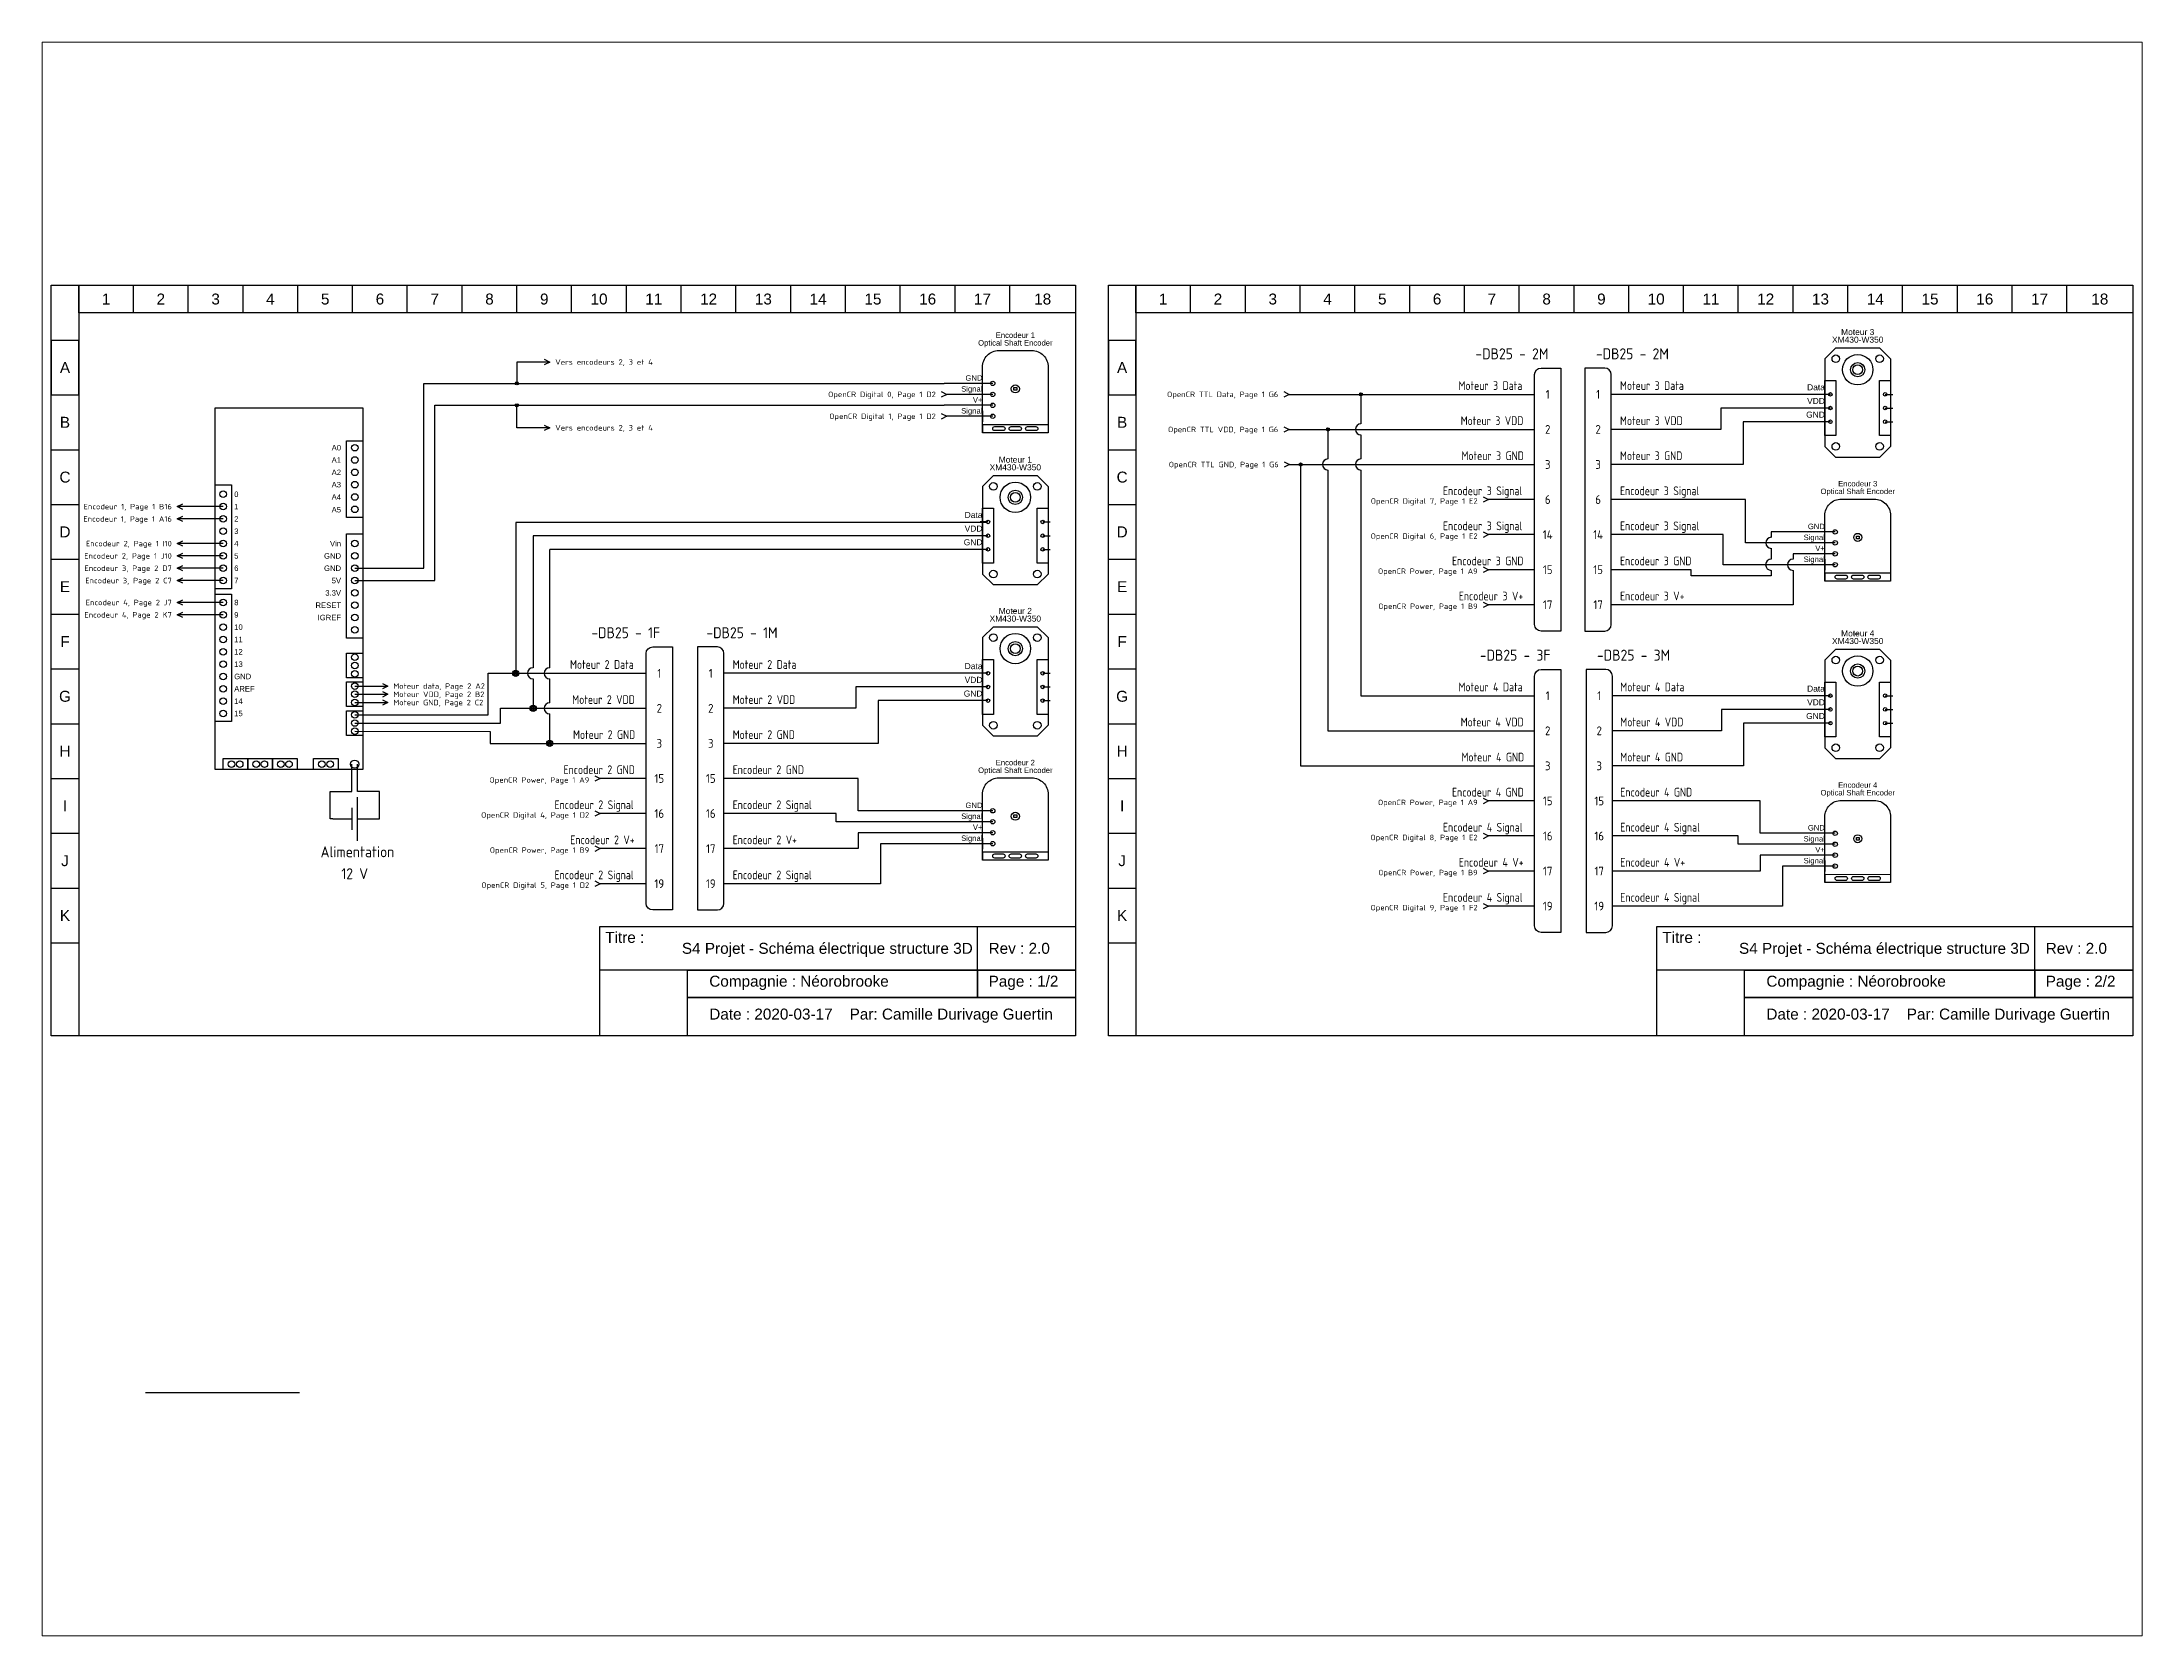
# Paper-space layout 'Présentation2' of a CAD drawing. Extents: x 26 to 231, y 20 to 176.
# The model-space entities are those that its viewports show. They can reach past a viewport. Long polylines and large blocks are cut down to what shows.
import ezdxf
from ezdxf.enums import TextEntityAlignment as Align

# ---------------------------------------------------------------- set-up
doc = ezdxf.new("R2010")
doc.units = 0
for name, color, linetype in [('DESC', 150, 'Continuous'), ('MISC', 7, 'Continuous'), ('SYMS', 7, 'Continuous'), ('TAGS', 150, 'Continuous'), ('TERMS', 123, 'Continuous'), ('YEL_14_THHN', 2, 'Continuous')]:
    doc.layers.add(name, color=color, linetype=linetype)
doc.styles.get("Standard").update_dxf_attribs({"font": 'arial.ttf'})
doc.styles.add('WD_IEC', font='ISOCP2.shx', dxfattribs={"width": 0.9, "height": 4})

psp = doc.layouts.new('Présentation2')

msp = doc.modelspace()

# ---------------------------------------------------------------- texts
for s, p in [('1', (2400, 2031.25)), ('2', (2425, 2031.25)), ('3', (2450, 2031.25)), ('4', (2475, 2031.25)), ('5', (2500, 2031.25)), ('6', (2525, 2031.25)), ('7', (2550, 2031.25)), ('8', (2575, 2031.25)), ('9', (2600, 2031.25)), ('10', (2625, 2031.25)), ('11', (2650, 2031.25)), ('12', (2675, 2031.25)), ('13', (2700, 2031.25)), ('14', (2725, 2031.25)), ('15', (2750, 2031.25)), ('16', (2775, 2031.25)), ('17', (2800, 2031.25)), ('18', (2827.5, 2031.25)), ('1', (2882.5, 2031.25)), ('2', (2907.5, 2031.25)), ('3', (2932.5, 2031.25)), ('4', (2957.5, 2031.25)), ('5', (2982.5, 2031.25)), ('6', (3007.5, 2031.25)), ('7', (3032.5, 2031.25)), ('8', (3057.5, 2031.25)), ('9', (3082.5, 2031.25)), ('10', (3107.5, 2031.25)), ('11', (3132.5, 2031.25)), ('12', (3157.5, 2031.25)), ('13', (3182.5, 2031.25)), ('14', (3207.5, 2031.25)), ('15', (3232.5, 2031.25)), ('16', (3257.5, 2031.25)), ('17', (3282.5, 2031.25)), ('18', (3310, 2031.25)), ('A', (2381.25, 2000)), ('A', (2863.75, 2000)), ('B', (2381.25, 1975)), ('B', (2863.75, 1975)), ('C', (2381.25, 1950)), ('C', (2863.75, 1950)), ('D', (2381.25, 1925)), ('D', (2863.75, 1925)), ('E', (2381.25, 1900)), ('E', (2863.75, 1900)), ('F', (2381.25, 1875)), ('F', (2863.75, 1875)), ('G', (2381.25, 1850)), ('G', (2863.75, 1850)), ('H', (2381.25, 1825)), ('H', (2863.75, 1825)), ('I', (2381.25, 1800)), ('I', (2863.75, 1800)), ('J', (2381.25, 1775)), ('J', (2863.75, 1775)), ('K', (2381.25, 1750)), ('K', (2863.75, 1750))]:
    msp.add_text(s, height=5).set_placement(p, align=Align.MIDDLE_CENTER)
for p in [(2627.81, 1742.5), (3110.31, 1742.5)]:
    msp.add_text('Titre :', height=5).set_placement(p, align=Align.TOP_LEFT)
for s, p in [('S4 Projet - Schéma électrique structure 3D', (2662.81, 1735)), ('Rev : 2.0', (2802.81, 1735)), ('S4 Projet - Schéma électrique structure 3D', (3145.31, 1735)), ('Rev : 2.0', (3285.31, 1735)), ('Compagnie : Néorobrooke', (2675.31, 1720)), ('Page : 1/2', (2802.81, 1720)), ('Compagnie : Néorobrooke', (3157.81, 1720)), ('Page : 2/2', (3285.31, 1720)), ('Date : 2020-03-17    Par: Camille Durivage Guertin', (2675.31, 1705)), ('Date : 2020-03-17    Par: Camille Durivage Guertin', (3157.81, 1705))]:
    msp.add_text(s, height=5).set_placement(p, align=Align.MIDDLE_LEFT)

# ---------------------------------------------------------------- blocks, each defined once
blk = doc.blocks.new('Moteur_XM430-W350')
for p, q in [((0, 0), (5, 5)), ((0, 0), (0, -40)), ((5, 5), (25, 5)), ((25, 5), (30, 0)), ((30, 0), (30, -40)), ((2.5, -16.25), (-0.98, -16.25)), ((27.5, -16.25), (30.98, -16.25)), ((2.5, -22.5), (-0.98, -22.5)), ((2.5, -28.75), (-0.98, -28.75)), ((27.5, -22.5), (30.98, -22.5)), ((27.5, -28.75), (30.98, -28.75)), ((5, -45), (0, -40)), ((25, -45), (5, -45)), ((30, -40), (25, -45))]:
    blk.add_line(p, q)
for points in [[(0, -10), (5, -10), (5, -35), (0, -35)], [(25, -10), (30, -10), (30, -35), (25, -35)]]:
    blk.add_lwpolyline(points, close=True)
for centre, radius in [((5, 0), 1.73), ((15, -5), 6.95), ((25, 0), 1.73), ((15, -5), 3.24), ((15, -5), 2.25), ((2.5, -16.25), 0.808), ((27.5, -16.25), 0.808), ((2.5, -22.5), 0.808), ((2.5, -28.75), 0.808), ((27.5, -22.5), 0.808), ((27.5, -28.75), 0.808), ((5, -40), 1.73), ((25, -40), 1.73)]:
    blk.add_circle(centre, radius)
at = {"flags": 8}
for tag, p in [('MODÈLE', (15, 6.5)), ('NOM', (15, 10))]:
    blk.add_attdef(tag, text='', height=2.5, dxfattribs=at).set_placement(p, align=Align.BOTTOM_CENTER)
for tag, p in [('PIN1', (0, -13)), ('PIN2', (0, -19.25)), ('PIN3', (0, -25.5))]:
    blk.add_attdef(tag, text='', height=2.5, dxfattribs=at).set_placement(p, align=Align.MIDDLE_RIGHT)
blk = doc.blocks.new('OpenCR')
for points in [[(0, -165), (0, 0), (67.5, 0), (67.5, -165)], [(67.5, -15), (67.5, -50), (60, -50), (60, -15)], [(7.5, -35), (7.5, -82.5), (0, -82.5), (0, -35)], [(67.5, -57.5), (67.5, -105), (60, -105), (60, -57.5)], [(7.5, -85), (7.5, -143.125), (0, -143.125), (0, -85)], [(60, -123.125), (60, -111.875), (67.5, -111.875), (67.5, -123.125)], [(60, -136.25), (60, -125), (67.5, -125), (67.5, -136.25)], [(60, -149.375), (60, -138.125), (67.5, -138.125), (67.5, -149.375)], [(3.75, -165), (3.75, -160), (15, -160), (15, -165)], [(15, -165), (15, -160), (26.25, -160), (26.25, -165)], [(26.25, -165), (26.25, -160), (37.5, -160), (37.5, -165)], [(45, -165), (45, -160), (56.25, -160), (56.25, -165)]]:
    blk.add_lwpolyline(points, close=True)
for centre, radius in [((63.75, -18.125), 1.5), ((63.75, -23.75), 1.5), ((63.75, -29.375), 1.5), ((3.75, -39.375), 1.5), ((63.75, -35), 1.5), ((3.75, -45), 1.5), ((63.75, -40.625), 1.5), ((63.75, -46.25), 1.5), ((3.75, -50.625), 1.5), ((3.75, -56.25), 1.5), ((3.75, -61.875), 1.5), ((3.75, -67.5), 1.5), ((63.75, -61.875), 1.5), ((63.75, -67.5), 1.5), ((3.75, -73.125), 1.5), ((63.75, -73.125), 1.5), ((3.75, -78.75), 1.5), ((63.75, -78.75), 1.5), ((63.75, -84.375), 1.5), ((3.75, -88.75), 1.5), ((3.75, -94.375), 1.5), ((63.75, -90), 1.5), ((63.75, -95.625), 1.5), ((3.75, -100), 1.5), ((3.75, -105.625), 1.5), ((63.75, -101.25), 1.5), ((3.75, -111.25), 1.5), ((63.75, -113.75), 1.5), ((3.75, -116.875), 1.5), ((3.75, -122.5), 1.5), ((63.75, -117.5), 1.5), ((63.75, -121.25), 1.5), ((3.75, -128.125), 1.5), ((3.75, -133.75), 1.5), ((63.75, -126.875), 1.5), ((63.75, -130.625), 1.5), ((63.75, -134.375), 1.5), ((3.75, -139.375), 1.5), ((63.75, -140), 1.5), ((63.75, -143.75), 1.5), ((63.75, -147.5), 1.5), ((7.5, -162.5), 1.5), ((11.25, -162.5), 1.5), ((18.75, -162.5), 1.5), ((22.5, -162.5), 1.5), ((30, -162.5), 1.5), ((33.75, -162.5), 1.5), ((48.75, -162.5), 1.5), ((52.5, -162.5), 1.5), ((63.75, -162.5), 1.875)]:
    blk.add_circle(centre, radius)
at = {"flags": 10}
blk.add_attdef('OPENCR', text='', height=3.75, dxfattribs=at).set_placement((32.5, -7.5), align=Align.MIDDLE_CENTER)
for tag, p in [('ANALOG_IN', (55, -15)), ('DIGITAL', (10, -35)), ('POWER', (57.5, -57.5)), ('TTL', (60, -111.5))]:
    blk.add_attdef(tag, text='', height=3, dxfattribs=at).set_placement(p, align=Align.BOTTOM_CENTER)
for tag, p in [('A0', (57.5, -18.125)), ('A1', (57.5, -23.75)), ('A2', (57.5, -29.375)), ('A3', (57.5, -35)), ('A4', (57.5, -40.625)), ('A5', (57.5, -46.416)), ('GND', (57.5, -67.5)), ('VIN', (57.5, -61.875)), ('GND', (57.5, -73.125)), ('3.3V', (57.5, -84.375)), ('5V', (57.5, -78.75)), ('RESET', (57.5, -90)), ('IGREF', (57.5, -95.625))]:
    blk.add_attdef(tag, text='', height=2.5).set_placement(p, align=Align.MIDDLE_RIGHT)
for tag, p in [('0', (8.75, -39.375)), ('1', (8.75, -45)), ('3', (8.75, -56.25)), ('2', (8.75, -50.625)), ('4', (8.75, -61.875)), ('5', (8.75, -67.5)), ('6', (8.75, -73.125)), ('7', (8.75, -78.75)), ('8', (8.75, -88.75)), ('9', (8.75, -94.375)), ('10', (8.75, -100)), ('11', (8.75, -105.625)), ('12', (8.75, -111.25)), ('GND', (8.75, -122.5)), ('13', (8.75, -116.875)), ('AREF', (8.75, -128.125)), ('14', (8.75, -133.75)), ('15', (8.75, -139.375))]:
    blk.add_attdef(tag, text='', height=2.5).set_placement(p, align=Align.MIDDLE_LEFT)
for tag, p in [('PIN3', (60, -113.75)), ('PIN2', (60, -117.5)), ('PIN1', (60, -121.25)), ('PIN3', (60, -126.875)), ('PIN2', (60, -130.625)), ('PIN1', (60, -134.375)), ('PIN3', (60, -140)), ('PIN2', (60, -143.75)), ('PIN1', (60, -147.5))]:
    blk.add_attdef(tag, text='', height=2.625, dxfattribs=at).set_placement(p, align=Align.MIDDLE_RIGHT)
for tag, p in [('GND', (7.5, -160)), ('3.3V', (11.25, -160)), ('GND', (18.75, -160)), ('GND', (30, -160)), ('ALIM', (63.75, -160)), ('5V', (22.5, -160)), ('12V', (33.75, -160))]:
    blk.add_attdef(tag, text='', height=2.625, rotation=90, dxfattribs=at).set_placement(p, align=Align.MIDDLE_LEFT)
blk = doc.blocks.new('HBA1')
for p, q in [((0.62, -5), (0.62, 5)), ((-5, 0), (-0.62, 0)), ((-0.62, -2.5), (-0.62, 2.5)), ((0.62, 0), (5, 0))]:
    blk.add_line(p, q)
at = {"style": 'WD_IEC'}
for tag, p in [('INST', (0.62, 13.62)), ('LOC', (0.62, 10.12)), ('TAG1', (0.62, 6.62)), ('RATING1', (8.25, 2.75)), ('XREF', (0, -10)), ('DESC1', (0, -13.75)), ('DESC3', (0, -20.75)), ('DESC2', (0, -17.25))]:
    blk.add_attdef(tag, text='', height=2.5, dxfattribs=at).set_placement(p, align=Align.CENTER)
for tag, p, height, flags in [('X4TERM01', (-5, 0), 0.32, 1), ('TERM01', (-5, 1), 2, 8), ('X1TERM02', (5, 0), 0.32, 1), ('MFG', (-6.62, -3.5), 1.5, 9), ('CAT', (-6.62, -6), 1.5, 9), ('ASSYCODE', (2.25, -2.75), 1, 1), ('FAMILY', (2.25, -4.25), 1, 1), ('CATDESC', (2.25, -5.75), 1, 1)]:
    blk.add_attdef(tag, p, '', height=height, dxfattribs=dict(at, flags=flags))
at = {"style": 'WD_IEC', "flags": 8}
blk.add_attdef('TERM02', text='', height=2, dxfattribs=at).set_placement((5, 1), align=Align.RIGHT)
blk = doc.blocks.new('HCN1_11P_1DEE')
at = {"layer": 'SYMS'}
for p, q in [((9, 12), (0, 12)), ((0, 12), (0, -108)), ((12, -105), (12, 9)), ((0, -108), (9, -108))]:
    blk.add_line(p, q, dxfattribs=at)
for centre, start, end in [((9, 9), 0, 90), ((9, -105), 270, 0)]:
    blk.add_arc(centre, 3, start, end, dxfattribs=at)
at = {"layer": 'SYMS', "style": 'WD_IEC'}
for tag, p, height in [('DESC1', (4, 51), 5), ('DESC2', (4, 44), 5), ('DESC3', (4, 37), 5), ('INST', (4, 30), 5), ('TAG1', (4, 16), 5), ('LOC', (4, 23), 5), ('XREF', (36.67, 14.83), 5), ('X1_TINY_DOT_DONT_REMOVE_01P', (12, 0), 0.0032), ('X1_TINY_DOT_DONT_REMOVE_02P', (12, -16), 0.0032), ('X1_TINY_DOT_DONT_REMOVE_03P', (12, -32), 0.0032), ('X1_TINY_DOT_DONT_REMOVE_04P', (12, -48), 0.0032), ('X1_TINY_DOT_DONT_REMOVE_05P', (12, -64), 0.0032), ('X1_TINY_DOT_DONT_REMOVE_06P', (12, -80), 0.0032), ('X1_TINY_DOT_DONT_REMOVE_07P', (12, -96), 0.0032)]:
    blk.add_attdef(tag, p, '', height=height, dxfattribs=at)
for tag, p in [('TERM01P', (6, 0)), ('TERM02P', (6, -16)), ('TERM03P', (6, -32)), ('TERM04P', (6, -48)), ('TERM05P', (6, -64)), ('TERM06P', (6, -80)), ('TERM07P', (6, -96))]:
    blk.add_attdef(tag, text='', height=4, dxfattribs=at).set_placement(p, align=Align.MIDDLE_CENTER)
at = {"layer": 'SYMS', "style": 'WD_IEC', "flags": 1}
for tag, p, height in [('X1TERM01P', (12, 0), 0.64), ('ASSYCODE', (-10, -5), 2), ('FAMILY', (-10, -8), 2), ('CATDESC', (-10, -11), 2), ('ACE_FLAG', (0, -6.66), 0.64), ('GENDER', (5.85, -2.45), 0.64), ('WDBLKNAM', (5.95, -1.34), 0.64), ('MFG', (10.5, -7), 3), ('CAT', (10.5, -12), 3), ('X1TERM02P', (12, -16), 0.64), ('X1TERM03P', (12, -32), 0.64), ('X1TERM04P', (12, -48), 0.64), ('X1TERM05P', (12, -64), 0.64), ('X1TERM06P', (12, -80), 0.64), ('X1TERM07P', (12, -96), 0.64), ('X8LINK', (6, -112), 0.64)]:
    blk.add_attdef(tag, p, '', height=height, dxfattribs=at)
at = {"layer": 'SYMS', "linetype": 'Continuous', "style": 'WD_IEC', "width": 0.9, "flags": 8}
for tag, p in [('TERMDESC01P', (16, 2)), ('TERMDESC02P', (16, -14)), ('TERMDESC03P', (16, -30)), ('TERMDESC04P', (16, -46)), ('TERMDESC05P', (16, -62)), ('TERMDESC06P', (16, -78)), ('TERMDESC07P', (16, -94))]:
    blk.add_attdef(tag, p, '', height=4, dxfattribs=at)
for tag, p in [('X1WIRE01P', (16, -2)), ('X1WIRE02P', (16, -18)), ('X1WIRE03P', (16, -34)), ('X1WIRE04P', (16, -50)), ('X1WIRE05P', (16, -66)), ('X1WIRE06P', (16, -82)), ('X1WIRE07P', (16, -98))]:
    blk.add_attdef(tag, text='', height=4, dxfattribs=at).set_placement(p, align=Align.TOP_LEFT)
blk = doc.blocks.new('WDDOT')
for radius in [0.72, 0.449, 0.223]:
    blk.add_circle((0, 0), radius)
blk = doc.blocks.new('Encodeur VEX')
for p, q in [((4.69, 22.5), (-1.31, 22.53)), ((4.69, 17.5), (-1.31, 17.53)), ((4.69, 12.5), (-1.31, 12.53)), ((0, 10), (0, 5)), ((4.69, 7.5), (-1.31, 7.53)), ((0, 3.75), (0, 0)), ((30, 3.75), (30, 0))]:
    blk.add_line(p, q)
for points in [[(0, 0), (0, 30, -0.414214), (7.5, 37.5), (22.5, 37.5, -0.414214), (30, 30), (30, 0), (0, 0)], [(5.62, 2.81), (9.38, 2.81, -1), (9.38, 0.94), (5.62, 0.94, -1), (5.62, 2.81, -1)], [(13.12, 2.81), (16.88, 2.81, -1), (16.88, 0.94), (13.12, 0.94, -1), (13.12, 2.81, -1)], [(20.62, 2.81), (24.38, 2.81, -1), (24.38, 0.94), (20.62, 0.94, -1), (20.62, 2.81, -1)]]:
    blk.add_lwpolyline(points, format="xyb")
blk.add_lwpolyline([(14.38, 20.62), (15.62, 20.62), (15.62, 19.38), (14.38, 19.38)], close=True)
blk.add_lwpolyline([(0, 3.75), (30, 3.76)])
for centre, radius in [((4.69, 22.5), 1), ((15, 20), 1.84), ((4.69, 17.5), 1), ((4.69, 12.5), 1), ((4.69, 7.5), 1)]:
    blk.add_circle(centre, radius)
at = {"flags": 8}
for tag, p in [('MODÈLE', (15, 39)), ('NOM', (15, 42.5))]:
    blk.add_attdef(tag, text='', height=2.5, dxfattribs=at).set_placement(p, align=Align.BOTTOM_CENTER)
for tag, p in [('PIN1', (0, 25)), ('PIN2', (0, 20)), ('PIN3', (0, 15)), ('PIN4', (0, 10))]:
    blk.add_attdef(tag, text='', height=2.5, dxfattribs=at).set_placement(p, align=Align.MIDDLE_RIGHT)
blk = doc.blocks.new('HA1X1')
blk.add_lwpolyline([(-2.5, 1.25), (0, 0), (-2.5, -1.25)])
at = {"style": 'WD_IEC', "flags": 1}
blk.add_attdef('X4TERM01', (0, 0), '', height=0.32, dxfattribs=at)
at = {"style": 'WD_IEC'}
blk.add_attdef('DESC1', (2.5, 0.675), '', height=2.5, dxfattribs=at)
blk.add_attdef('DESC2', text='', height=2.5, dxfattribs=at).set_placement((2.5, -0.675), align=Align.TOP_LEFT)
blk = doc.blocks.new('HA1X3')
blk.add_lwpolyline([(2.5, -1.25), (0, 0), (2.5, 1.25)])
at = {"style": 'WD_IEC'}
blk.add_attdef('DESC1', text='', height=2.5, dxfattribs=at).set_placement((-2.5, 0.675), align=Align.RIGHT)
at = {"style": 'WD_IEC', "flags": 1}
blk.add_attdef('X1TERM01', (0, 0), '', height=0.32, dxfattribs=at)
at = {"style": 'WD_IEC'}
blk.add_attdef('DESC2', text='', height=2.5, dxfattribs=at).set_placement((-2.5, -0.675), align=Align.TOP_RIGHT)
blk = doc.blocks.new('HA1X3Y')
blk.add_lwpolyline([(-2.5, 1.25), (0, 0), (-2.5, -1.25)])
at = {"style": 'WD_IEC'}
blk.add_attdef('DESC1', text='', height=2.5, dxfattribs=at).set_placement((-5, 0.675), align=Align.RIGHT)
at = {"style": 'WD_IEC', "flags": 1}
blk.add_attdef('X1TERM01', (0, 0), '', height=0.32, dxfattribs=at)
at = {"style": 'WD_IEC'}
blk.add_attdef('DESC2', text='', height=2.5, dxfattribs=at).set_placement((-5, -0.675), align=Align.TOP_RIGHT)

# ---------------------------------------------------------------- linework, layer by layer
for p, q in [((2412.5, 2025), (2412.5, 2037.5)), ((2437.5, 2025), (2437.5, 2037.5)), ((2462.5, 2025), (2462.5, 2037.5)), ((2487.5, 2025), (2487.5, 2037.5)), ((2512.5, 2025), (2512.5, 2037.5)), ((2537.5, 2025), (2537.5, 2037.5)), ((2562.5, 2025), (2562.5, 2037.5)), ((2587.5, 2025), (2587.5, 2037.5)), ((2612.5, 2025), (2612.5, 2037.5)), ((2637.5, 2025), (2637.5, 2037.5)), ((2662.5, 2025), (2662.5, 2037.5)), ((2687.5, 2025), (2687.5, 2037.5)), ((2687.5, 2025), (2687.5, 2037.5)), ((2712.5, 2025), (2712.5, 2037.5)), ((2737.5, 2025), (2737.5, 2037.5)), ((2762.5, 2025), (2762.5, 2037.5)), ((2787.5, 2025), (2787.5, 2037.5)), ((2812.5, 2025), (2812.5, 2037.5)), ((2895, 2025), (2895, 2037.5)), ((2920, 2025), (2920, 2037.5)), ((2945, 2025), (2945, 2037.5)), ((2970, 2025), (2970, 2037.5)), ((2995, 2025), (2995, 2037.5)), ((3020, 2025), (3020, 2037.5)), ((3045, 2025), (3045, 2037.5)), ((3070, 2025), (3070, 2037.5)), ((3095, 2025), (3095, 2037.5)), ((3120, 2025), (3120, 2037.5)), ((3145, 2025), (3145, 2037.5)), ((3170, 2025), (3170, 2037.5)), ((3170, 2025), (3170, 2037.5)), ((3195, 2025), (3195, 2037.5)), ((3220, 2025), (3220, 2037.5)), ((3245, 2025), (3245, 2037.5)), ((3270, 2025), (3270, 2037.5)), ((3295, 2025), (3295, 2037.5)), ((2375, 2012.5), (2387.5, 2012.5)), ((2375, 2012.5), (2375, 1987.5)), ((2387.5, 1987.5), (2387.5, 2012.5)), ((2857.5, 2012.5), (2870, 2012.5)), ((2857.5, 2012.5), (2857.5, 1987.5)), ((2870, 1987.5), (2870, 2012.5)), ((2375, 1987.5), (2387.5, 1987.5)), ((2857.5, 1987.5), (2870, 1987.5)), ((2375, 1962.5), (2387.5, 1962.5)), ((2857.5, 1962.5), (2870, 1962.5)), ((2375, 1937.5), (2387.5, 1937.5)), ((2857.5, 1937.5), (2870, 1937.5)), ((2375, 1912.5), (2387.5, 1912.5)), ((2857.5, 1912.5), (2870, 1912.5)), ((2375, 1887.5), (2387.5, 1887.5)), ((2857.5, 1887.5), (2870, 1887.5)), ((2375, 1862.5), (2387.5, 1862.5)), ((2857.5, 1862.5), (2870, 1862.5)), ((2375, 1837.5), (2387.5, 1837.5)), ((2857.5, 1837.5), (2870, 1837.5)), ((2375, 1812.5), (2387.5, 1812.5)), ((2857.5, 1812.5), (2870, 1812.5)), ((2375, 1787.5), (2387.5, 1787.5)), ((2857.5, 1787.5), (2870, 1787.5)), ((2375, 1762.5), (2387.5, 1762.5)), ((2857.5, 1762.5), (2870, 1762.5)), ((2375, 1737.5), (2387.5, 1737.5)), ((2857.5, 1737.5), (2870, 1737.5)), ((2665.31, 1695), (2665.31, 1725)), ((3147.81, 1695), (3147.81, 1725))]:
    msp.add_line(p, q)
for points in [[(2375, 2037.5), (2842.5, 2037.5), (2842.5, 1695), (2375, 1695)], [(2375, 2037.5), (2387.5, 2037.5), (2387.5, 1695), (2375, 1695)], [(2387.5, 2025), (2387.5, 2037.5), (2842.5, 2037.5), (2842.5, 2025)], [(2857.5, 2037.5), (3325, 2037.5), (3325, 1695), (2857.5, 1695)], [(2857.5, 2037.5), (2870, 2037.5), (2870, 1695), (2857.5, 1695)], [(2870, 2025), (2870, 2037.5), (3325, 2037.5), (3325, 2025)], [(2842.5, 1695), (2625.31, 1695), (2625.31, 1745), (2842.5, 1745)], [(2842.5, 1725), (2625.31, 1725), (2625.31, 1745), (2842.5, 1745)], [(2842.5, 1725), (2797.81, 1725), (2797.81, 1745), (2842.5, 1745)], [(3325, 1695), (3107.81, 1695), (3107.81, 1745), (3325, 1745)], [(3325, 1725), (3107.81, 1725), (3107.81, 1745), (3325, 1745)], [(3325, 1725), (3280.31, 1725), (3280.31, 1745), (3325, 1745)], [(2797.81, 1712.5), (2665.31, 1712.5), (2665.31, 1725), (2797.81, 1725)], [(2797.81, 1725), (2842.5, 1725), (2842.5, 1712.5), (2797.81, 1712.5)], [(3280.31, 1712.5), (3147.81, 1712.5), (3147.81, 1725), (3280.31, 1725)], [(3280.31, 1725), (3325, 1725), (3325, 1712.5), (3280.31, 1712.5)], [(2665.31, 1712.5), (2842.5, 1712.5), (2842.5, 1695), (2665.31, 1695)], [(3147.81, 1712.5), (3325, 1712.5), (3325, 1695), (3147.81, 1695)]]:
    msp.add_lwpolyline(points, close=True)
at = {"layer": 'YEL_14_THHN', "color": 18, "true_color": 0x000000}
for p, q in [((2602.5, 2002.5), (2587.5, 2002.5)), ((2587.5, 2002.5), (2587.5, 1992.75)), ((2545, 1908.42), (2545, 1992.75)), ((2545, 1992.75), (2782.5, 1992.75)), ((2804.69, 1992.75), (2782.5, 1992.75)), ((3187.5, 1925), (3160, 1925)), ((3160, 1925), (3160, 1922.5)), ((3160, 1917.5), (3160, 1912.54)), ((2513.49, 1908.42), (2545, 1908.42)), ((3052, 1907.75), (3031.01, 1907.75)), ((3123.5, 1907.75), (3087, 1907.75)), ((3123.5, 1905), (3123.5, 1907.75)), ((3160, 1907.46), (3160, 1905)), ((3160, 1905), (3123.5, 1905)), ((2512.24, 1809.04), (2512.24, 1819.04)), ((2646.5, 1812.5), (2625.51, 1812.5)), ((2743.34, 1812.5), (2682, 1812.5)), ((2743.34, 1797.75), (2743.34, 1812.5)), ((2502.24, 1794.04), (2502.24, 1806.54)), ((2502.24, 1806.54), (2512.24, 1806.54)), ((2512.24, 1806.54), (2512.24, 1809.04)), ((3052, 1802.25), (3031.01, 1802.25)), ((3155.02, 1802.25), (3087.5, 1802.25)), ((3155.02, 1787.5), (3155.02, 1802.25)), ((2503.49, 1794.04), (2502.24, 1794.04)), ((2804.69, 1797.75), (2743.34, 1797.75)), ((3189.19, 1787.5), (3155.02, 1787.5))]:
    msp.add_line(p, q, dxfattribs=at)
at = {"layer": 'YEL_14_THHN'}
for p, q in [((2804.69, 1987.75), (2783.7, 1987.75)), ((3052, 1939.75), (3031.01, 1939.75)), ((3148.26, 1939.75), (3087, 1939.75)), ((3148.26, 1920), (3148.26, 1939.75)), ((2453.49, 1930.92), (2432.5, 1930.92)), ((3189.19, 1920), (3148.26, 1920)), ((2453.49, 1902.79), (2432.5, 1902.79)), ((2815.66, 1888.65), (2813.73, 1888.65)), ((3200.16, 1878.4), (3198.23, 1878.4))]:
    msp.add_line(p, q, dxfattribs=at)
at = {"layer": 'YEL_14_THHN', "color": 140}
for p, q in [((2940, 1987.75), (3052, 1987.75)), ((2972.75, 1987.75), (2972.75, 1974.29)), ((3187, 1987.75), (3087, 1987.75)), ((2972.75, 1969.21), (2972.75, 1958.29)), ((2972.75, 1953.21), (2972.75, 1850.25)), ((2801.73, 1929.29), (2586.95, 1929.29)), ((2586.95, 1929.29), (2586.95, 1860.5)), ((2574.38, 1841.5), (2574.38, 1860.5)), ((2574.38, 1860.5), (2646.5, 1860.5)), ((2802.5, 1860.5), (2682, 1860.5)), ((2513.49, 1854.67), (2528.59, 1854.65)), ((2972.75, 1850.25), (3052, 1850.25)), ((3187, 1850.25), (3087.5, 1850.25)), ((2513.49, 1841.54), (2574.38, 1841.5))]:
    msp.add_line(p, q, dxfattribs=at)
at = {"layer": 'YEL_14_THHN', "color": 1}
for p, q in [((2550, 1902.79), (2550, 1982.75)), ((2550, 1982.75), (2782.5, 1982.75)), ((2587.5, 1972.5), (2587.5, 1982.75)), ((2804.69, 1982.75), (2782.5, 1982.75)), ((2602.5, 1972.5), (2587.5, 1972.5)), ((3187.5, 1915), (3170, 1915)), ((3170, 1914.96), (3170, 1912.5)), ((3170, 1907.46), (3170, 1891.75)), ((2513.49, 1902.79), (2550, 1902.79)), ((3052, 1891.75), (3031.01, 1891.75)), ((3170, 1891.75), (3087, 1891.75)), ((2514.74, 1809.04), (2514.74, 1819.04)), ((2514.74, 1806.54), (2514.74, 1809.04)), ((2524.74, 1806.54), (2514.74, 1806.54)), ((2524.74, 1794.04), (2524.74, 1806.54)), ((2523.49, 1794.04), (2524.74, 1794.04)), ((2804.69, 1787.75), (2743.34, 1787.75)), ((2743.34, 1787.75), (2743.34, 1780.5)), ((2646.5, 1780.5), (2625.51, 1780.5)), ((2743.34, 1780.5), (2682, 1780.5)), ((3189.19, 1777.5), (3155.02, 1777.5)), ((3155.02, 1777.5), (3155.02, 1770.25)), ((3052, 1770.25), (3031.01, 1770.25)), ((3155.02, 1770.25), (3087.5, 1770.25))]:
    msp.add_line(p, q, dxfattribs=at)
at = {"layer": 'YEL_14_THHN', "color": 217, "true_color": 0x93278f}
for p, q in [((2804.69, 1977.75), (2783.7, 1977.75)), ((2453.49, 1936.54), (2432.5, 1936.54)), ((3052, 1923.75), (3031.01, 1923.75)), ((3138.1, 1923.75), (3087, 1923.75)), ((3138.1, 1910), (3138.1, 1923.75)), ((2453.49, 1908.42), (2432.5, 1908.42)), ((3189.19, 1910), (3138.1, 1910))]:
    msp.add_line(p, q, dxfattribs=at)
at = {"layer": 'YEL_14_THHN', "color": 254}
for p, q in [((3187, 1981.5), (3137, 1981.5)), ((3137, 1981.5), (3137, 1971.75)), ((2940, 1971.75), (3052, 1971.75)), ((2957.71, 1971.75), (2957.71, 1958.29)), ((3137, 1971.75), (3087, 1971.75)), ((2957.71, 1953.21), (2957.71, 1834.25)), ((2802.5, 1923.27), (2594.91, 1923.27)), ((2594.91, 1923.27), (2594.91, 1863.04)), ((2513.49, 1850.92), (2528.59, 1850.9)), ((2594.91, 1857.96), (2594.91, 1844.5)), ((2802.35, 1854.25), (2742.18, 1854.25)), ((2742.18, 1854.25), (2742.18, 1844.5)), ((2580, 1837.75), (2580, 1844.5)), ((2580, 1844.5), (2646.5, 1844.5)), ((2742.18, 1844.5), (2682, 1844.5)), ((3187, 1844), (3137.25, 1844)), ((3137.25, 1844), (3137.25, 1834.25)), ((2513.49, 1837.79), (2580, 1837.75)), ((2957.71, 1834.25), (3052, 1834.25)), ((3137.25, 1834.25), (3087.5, 1834.25))]:
    msp.add_line(p, q, dxfattribs=at)
at = {"layer": 'YEL_14_THHN', "color": 40}
for p, q in [((3187, 1975.25), (3147.16, 1975.25)), ((3147.16, 1975.25), (3147.16, 1955.75)), ((2940.21, 1955.75), (3052, 1955.75)), ((2945.21, 1955.75), (2945.21, 1818.25)), ((3147.16, 1955.75), (3087, 1955.75)), ((2802.5, 1917.02), (2602.5, 1917.02)), ((2602.5, 1863.04), (2602.5, 1917.02)), ((2602.5, 1847.04), (2602.5, 1857.96)), ((2513.49, 1847.17), (2528.59, 1847.15)), ((2602.5, 1828.5), (2602.5, 1841.96)), ((2802.5, 1848), (2752.41, 1848)), ((2752.41, 1848), (2752.41, 1828.5)), ((2513.49, 1834.04), (2575.38, 1834)), ((2575.38, 1834), (2575.38, 1828.5)), ((3187, 1837.75), (3147.41, 1837.75)), ((3147.41, 1837.75), (3147.41, 1818.25)), ((2575.38, 1828.5), (2646.5, 1828.5)), ((2752.41, 1828.5), (2682, 1828.5)), ((2945.21, 1818.25), (3052, 1818.25)), ((3147.41, 1818.25), (3087.5, 1818.25))]:
    msp.add_line(p, q, dxfattribs=at)
at = {"layer": 'YEL_14_THHN', "color": 30, "true_color": 0xf26722}
for p, q in [((2453.49, 1919.67), (2432.5, 1919.67)), ((2453.49, 1892.79), (2432.5, 1892.79)), ((2646.5, 1796.5), (2625.51, 1796.5)), ((2733.18, 1796.5), (2682, 1796.5)), ((2733.18, 1792.75), (2733.18, 1796.5)), ((2804.69, 1792.75), (2733.18, 1792.75)), ((3052, 1786.25), (3031.01, 1786.25)), ((3144.86, 1786.25), (3087.5, 1786.25)), ((3144.86, 1782.5), (3144.86, 1786.25)), ((3189.19, 1782.5), (3144.86, 1782.5))]:
    msp.add_line(p, q, dxfattribs=at)
at = {"layer": 'YEL_14_THHN', "color": 114, "true_color": 0x139b48}
for p, q in [((2453.49, 1914.04), (2432.5, 1914.04)), ((2453.49, 1887.17), (2432.5, 1887.17)), ((2804.69, 1782.75), (2753.5, 1782.75)), ((2753.5, 1782.75), (2753.5, 1764.5)), ((2646.5, 1764.5), (2625.51, 1764.5)), ((2753.5, 1764.5), (2682, 1764.5)), ((3189.19, 1772.5), (3165.18, 1772.5)), ((3165.18, 1772.5), (3165.18, 1754.25)), ((3052, 1754.25), (3031.01, 1754.25)), ((3165.18, 1754.25), (3087.5, 1754.25)), ((2488.31, 1532.25), (2417.94, 1532.25))]:
    msp.add_line(p, q, dxfattribs=at)
at = {"layer": 'YEL_14_THHN', "color": 140}
for centre in [(2972.75, 1971.75), (2972.75, 1955.75)]:
    msp.add_arc(centre, 2.54, 90, 270, dxfattribs=at)
at = {"layer": 'YEL_14_THHN', "color": 254}
for centre in [(2957.71, 1955.75), (2594.91, 1860.5)]:
    msp.add_arc(centre, 2.54, 90, 270, dxfattribs=at)
at = {"layer": 'YEL_14_THHN', "color": 18, "true_color": 0x000000}
for centre in [(3160.04, 1920), (3160, 1910)]:
    msp.add_arc(centre, 2.54, 90, 270, dxfattribs=at)
at = {"layer": 'YEL_14_THHN', "color": 1}
msp.add_arc((3170, 1910), 2.54, 90, 270, dxfattribs=at)
at = {"layer": 'YEL_14_THHN', "color": 40}
for centre in [(2602.5, 1860.5), (2602.5, 1844.5)]:
    msp.add_arc(centre, 2.54, 90, 270, dxfattribs=at)

# ---------------------------------------------------------------- block references
for p, values in [((2800, 1970.25), {'PIN1': 'GND', 'PIN2': 'Signal', 'PIN3': 'V+', 'PIN4': 'Signal', 'NOM': 'Encodeur 1', 'MODÈLE': 'Optical Shaft Encoder'}), ((3184.5, 1902.5), {'PIN1': 'GND', 'PIN2': 'Signal', 'PIN3': 'V+', 'PIN4': 'Signal', 'NOM': 'Encodeur 3', 'MODÈLE': 'Optical Shaft Encoder'}), ((2800, 1775.25), {'PIN1': 'GND', 'PIN2': 'Signal', 'PIN3': 'V+', 'PIN4': 'Signal', 'NOM': 'Encodeur 2', 'MODÈLE': 'Optical Shaft Encoder'}), ((3184.5, 1765), {'PIN1': 'GND', 'PIN2': 'Signal', 'PIN3': 'V+', 'PIN4': 'Signal', 'NOM': 'Encodeur 4', 'MODÈLE': 'Optical Shaft Encoder'})]:
    msp.add_blockref('Encodeur VEX', p).add_auto_attribs(values)
ref = msp.add_blockref('Moteur_XM430-W350', (3184.5, 2004))
ref.add_attrib('PIN1', 'Data', dxfattribs={"height": 2.75}).set_placement((3184.5, 1991), align=Align.MIDDLE_RIGHT)
ref.add_attrib('PIN2', 'VDD', dxfattribs={"height": 2.75}).set_placement((3184.5, 1984.75), align=Align.MIDDLE_RIGHT)
ref.add_attrib('PIN3', 'GND', dxfattribs={"height": 2.75}).set_placement((3184.5, 1978.5), align=Align.MIDDLE_RIGHT)
ref.add_attrib('NOM', 'Moteur 3', dxfattribs={"height": 2.75}).set_placement((3199.5, 2014), align=Align.BOTTOM_CENTER)
ref.add_attrib('MODÈLE', 'XM430-W350', dxfattribs={"height": 2.75}).set_placement((3199.5, 2010.5), align=Align.BOTTOM_CENTER)
msp.add_blockref('OpenCR', (2449.74, 1981.54))
ref = msp.add_blockref('OpenCR', (2449.74, 1981.54))
ref.add_attrib('8', '8', dxfattribs={"height": 2.5}).set_placement((2458.49, 1892.79), align=Align.MIDDLE_LEFT)
ref.add_attrib('9', '9', dxfattribs={"height": 2.5}).set_placement((2458.49, 1887.17), align=Align.MIDDLE_LEFT)
ref.add_attrib('10', '10', dxfattribs={"height": 2.5}).set_placement((2458.49, 1881.54), align=Align.MIDDLE_LEFT)
ref.add_attrib('11', '11', dxfattribs={"height": 2.5}).set_placement((2458.49, 1875.92), align=Align.MIDDLE_LEFT)
ref.add_attrib('12', '12', dxfattribs={"height": 2.5}).set_placement((2458.49, 1870.29), align=Align.MIDDLE_LEFT)
ref.add_attrib('13', '13', dxfattribs={"height": 2.5}).set_placement((2458.49, 1864.67), align=Align.MIDDLE_LEFT)
ref.add_attrib('GND', 'GND', dxfattribs={"height": 2.5}).set_placement((2458.49, 1859.04), align=Align.MIDDLE_LEFT)
ref.add_attrib('AREF', 'AREF', dxfattribs={"height": 2.5}).set_placement((2458.49, 1853.42), align=Align.MIDDLE_LEFT)
ref.add_attrib('14', '14', dxfattribs={"height": 2.5}).set_placement((2458.49, 1847.79), align=Align.MIDDLE_LEFT)
ref.add_attrib('15', '15', dxfattribs={"height": 2.5}).set_placement((2458.49, 1842.17), align=Align.MIDDLE_LEFT)
ref.add_attrib('0', '0', dxfattribs={"height": 2.5}).set_placement((2458.49, 1942.17), align=Align.MIDDLE_LEFT)
ref.add_attrib('1', '1', dxfattribs={"height": 2.5}).set_placement((2458.49, 1936.54), align=Align.MIDDLE_LEFT)
ref.add_attrib('2', '2', dxfattribs={"height": 2.5}).set_placement((2458.49, 1930.92), align=Align.MIDDLE_LEFT)
ref.add_attrib('3', '3', dxfattribs={"height": 2.5}).set_placement((2458.49, 1925.29), align=Align.MIDDLE_LEFT)
ref.add_attrib('4', '4', dxfattribs={"height": 2.5}).set_placement((2458.49, 1919.67), align=Align.MIDDLE_LEFT)
ref.add_attrib('5', '5', dxfattribs={"height": 2.5}).set_placement((2458.49, 1914.04), align=Align.MIDDLE_LEFT)
ref.add_attrib('6', '6', dxfattribs={"height": 2.5}).set_placement((2458.49, 1908.42), align=Align.MIDDLE_LEFT)
ref.add_attrib('7', '7', dxfattribs={"height": 2.5}).set_placement((2458.49, 1902.79), align=Align.MIDDLE_LEFT)
ref.add_attrib('IGREF', 'IGREF', dxfattribs={"height": 2.5}).set_placement((2507.24, 1885.92), align=Align.MIDDLE_RIGHT)
ref.add_attrib('RESET', 'RESET', dxfattribs={"height": 2.5}).set_placement((2507.24, 1891.54), align=Align.MIDDLE_RIGHT)
ref.add_attrib('3.3V', '3.3V', dxfattribs={"height": 2.5}).set_placement((2507.24, 1897.17), align=Align.MIDDLE_RIGHT)
ref.add_attrib('5V', '5V', dxfattribs={"height": 2.5}).set_placement((2507.24, 1902.79), align=Align.MIDDLE_RIGHT)
ref.add_attrib('GND', 'GND', dxfattribs={"height": 2.5}).set_placement((2507.24, 1908.42), align=Align.MIDDLE_RIGHT)
ref.add_attrib('GND', 'GND', dxfattribs={"height": 2.5}).set_placement((2507.24, 1914.04), align=Align.MIDDLE_RIGHT)
ref.add_attrib('VIN', 'Vin', dxfattribs={"height": 2.5}).set_placement((2507.24, 1919.67), align=Align.MIDDLE_RIGHT)
ref.add_attrib('A5', 'A5', dxfattribs={"height": 2.5}).set_placement((2507.24, 1935.13), align=Align.MIDDLE_RIGHT)
ref.add_attrib('A4', 'A4', dxfattribs={"height": 2.5}).set_placement((2507.24, 1940.92), align=Align.MIDDLE_RIGHT)
ref.add_attrib('A3', 'A3', dxfattribs={"height": 2.5}).set_placement((2507.24, 1946.54), align=Align.MIDDLE_RIGHT)
ref.add_attrib('A2', 'A2', dxfattribs={"height": 2.5}).set_placement((2507.24, 1952.17), align=Align.MIDDLE_RIGHT)
ref.add_attrib('A1', 'A1', dxfattribs={"height": 2.5}).set_placement((2507.24, 1957.79), align=Align.MIDDLE_RIGHT)
ref.add_attrib('A0', 'A0', dxfattribs={"height": 2.5}).set_placement((2507.24, 1963.42), align=Align.MIDDLE_RIGHT)
ref = msp.add_blockref('Moteur_XM430-W350', (2800, 1945.77))
ref.add_attrib('PIN1', 'Data', dxfattribs={"height": 2.75, "flags": 8}).set_placement((2800, 1932.77), align=Align.MIDDLE_RIGHT)
ref.add_attrib('PIN2', 'VDD', dxfattribs={"height": 2.75, "flags": 8}).set_placement((2800, 1926.52), align=Align.MIDDLE_RIGHT)
ref.add_attrib('PIN3', 'GND', dxfattribs={"height": 2.75, "flags": 8}).set_placement((2800, 1920.27), align=Align.MIDDLE_RIGHT)
ref.add_attrib('NOM', 'Moteur 1', dxfattribs={"height": 2.75, "flags": 8}).set_placement((2815, 1955.77), align=Align.BOTTOM_CENTER)
ref.add_attrib('MODÈLE', 'XM430-W350', dxfattribs={"height": 2.75, "flags": 8}).set_placement((2815, 1952.27), align=Align.BOTTOM_CENTER)
ref = msp.add_blockref('Moteur_XM430-W350', (2800, 1876.75))
ref.add_attrib('PIN1', 'Data', dxfattribs={"height": 2.75}).set_placement((2800, 1863.75), align=Align.MIDDLE_RIGHT)
ref.add_attrib('PIN2', 'VDD', dxfattribs={"height": 2.75}).set_placement((2800, 1857.5), align=Align.MIDDLE_RIGHT)
ref.add_attrib('PIN3', 'GND', dxfattribs={"height": 2.75}).set_placement((2800, 1851.25), align=Align.MIDDLE_RIGHT)
ref.add_attrib('NOM', 'Moteur 2', dxfattribs={"height": 2.75}).set_placement((2815, 1886.75), align=Align.BOTTOM_CENTER)
ref.add_attrib('MODÈLE', 'XM430-W350', dxfattribs={"height": 2.75}).set_placement((2815, 1883.25), align=Align.BOTTOM_CENTER)
ref = msp.add_blockref('Moteur_XM430-W350', (3184.5, 1866.5))
ref.add_attrib('PIN1', 'Data', dxfattribs={"height": 2.75}).set_placement((3184.5, 1853.5), align=Align.MIDDLE_RIGHT)
ref.add_attrib('PIN2', 'VDD', dxfattribs={"height": 2.75}).set_placement((3184.5, 1847.25), align=Align.MIDDLE_RIGHT)
ref.add_attrib('PIN3', 'GND', dxfattribs={"height": 2.75}).set_placement((3184.5, 1841), align=Align.MIDDLE_RIGHT)
ref.add_attrib('NOM', 'Moteur 4', dxfattribs={"height": 2.75}).set_placement((3199.5, 1876.5), align=Align.BOTTOM_CENTER)
ref.add_attrib('MODÈLE', 'XM430-W350', dxfattribs={"height": 2.75}).set_placement((3199.5, 1873), align=Align.BOTTOM_CENTER)
at = {"layer": 'SYMS'}
ref = msp.add_blockref('HA1X1', (2602.5, 2002.5), dxfattribs=at)
ref.add_attrib('DESC1', 'Vers encodeurs 2, 3 et 4', dxfattribs={"layer": 'DESC', "height": 2.5, "style": 'WD_IEC'}).set_placement((2605, 2002.5), align=Align.MIDDLE_LEFT)
ref = msp.add_blockref('HCN1_11P_1DEE', (3064, 1987.75), dxfattribs=dict(at, xscale=-1))
ref.add_attrib('TERMDESC01P', 'Moteur 3 Data', (3017.27, 1989.75), dxfattribs={"layer": 'TERMS', "color": 150, "linetype": 'Continuous', "height": 4, "style": 'WD_IEC', "width": 0.9, "flags": 8})
ref.add_attrib('X4_TINY_DOT_DONT_REMOVE_01P', '.', (3052, 1987.75), dxfattribs={"layer": 'MISC', "height": 0.0032, "style": 'WD_IEC'})
ref.add_attrib('TERM01P', '1', dxfattribs={"layer": 'TERMS', "color": 150, "height": 4, "style": 'WD_IEC'}).set_placement((3058, 1987.75), align=Align.MIDDLE_CENTER)
ref.add_attrib('TAG1', '-DB25 - 2M', (3025, 2003.75), dxfattribs={"layer": 'TAGS', "color": 150, "height": 5, "style": 'WD_IEC'})
ref.add_attrib('TERMDESC02P', 'Moteur 3 VDD', (3018.28, 1973.75), dxfattribs={"layer": 'TERMS', "color": 150, "linetype": 'Continuous', "height": 4, "style": 'WD_IEC', "width": 0.9, "flags": 8})
ref.add_attrib('X4_TINY_DOT_DONT_REMOVE_02P', '.', (3052, 1971.75), dxfattribs={"layer": 'MISC', "height": 0.0032, "style": 'WD_IEC'})
ref.add_attrib('TERM02P', '2', dxfattribs={"layer": 'TERMS', "color": 150, "height": 4, "style": 'WD_IEC'}).set_placement((3058, 1971.75), align=Align.MIDDLE_CENTER)
ref.add_attrib('TERMDESC03P', 'Moteur 3 GND', (3018.64, 1957.75), dxfattribs={"layer": 'TERMS', "color": 150, "linetype": 'Continuous', "height": 4, "style": 'WD_IEC', "width": 0.9, "flags": 8})
ref.add_attrib('X4_TINY_DOT_DONT_REMOVE_03P', '.', (3052, 1955.75), dxfattribs={"layer": 'MISC', "height": 0.0032, "style": 'WD_IEC'})
ref.add_attrib('TERM03P', '3', dxfattribs={"layer": 'TERMS', "color": 150, "height": 4, "style": 'WD_IEC'}).set_placement((3058, 1955.75), align=Align.MIDDLE_CENTER)
ref.add_attrib('TERMDESC04P', 'Encodeur 3 Signal', (3010.2, 1941.75), dxfattribs={"layer": 'TERMS', "color": 150, "linetype": 'Continuous', "height": 4, "style": 'WD_IEC', "width": 0.9, "flags": 8})
ref.add_attrib('X4_TINY_DOT_DONT_REMOVE_04P', '.', (3052, 1939.75), dxfattribs={"layer": 'MISC', "height": 0.0032, "style": 'WD_IEC'})
ref.add_attrib('TERM04P', '6', dxfattribs={"layer": 'TERMS', "color": 150, "height": 4, "style": 'WD_IEC'}).set_placement((3058, 1939.75), align=Align.MIDDLE_CENTER)
ref.add_attrib('TERMDESC05P', 'Encodeur 3 Signal', (3010.2, 1925.75), dxfattribs={"layer": 'TERMS', "color": 150, "linetype": 'Continuous', "height": 4, "style": 'WD_IEC', "width": 0.9, "flags": 8})
ref.add_attrib('X4_TINY_DOT_DONT_REMOVE_05P', '.', (3052, 1923.75), dxfattribs={"layer": 'MISC', "height": 0.0032, "style": 'WD_IEC'})
ref.add_attrib('TERM05P', '14', dxfattribs={"layer": 'TERMS', "color": 150, "height": 4, "style": 'WD_IEC'}).set_placement((3058, 1923.75), align=Align.MIDDLE_CENTER)
ref.add_attrib('TERMDESC06P', 'Encodeur 3 GND', (3014.32, 1909.75), dxfattribs={"layer": 'TERMS', "color": 150, "linetype": 'Continuous', "height": 4, "style": 'WD_IEC', "width": 0.9, "flags": 8})
ref.add_attrib('X4_TINY_DOT_DONT_REMOVE_06P', '.', (3052, 1907.75), dxfattribs={"layer": 'MISC', "height": 0.0032, "style": 'WD_IEC'})
ref.add_attrib('TERM06P', '15', dxfattribs={"layer": 'TERMS', "color": 150, "height": 4, "style": 'WD_IEC'}).set_placement((3058, 1907.75), align=Align.MIDDLE_CENTER)
ref.add_attrib('TERMDESC07P', 'Encodeur 3 V+', (3017.4, 1893.75), dxfattribs={"layer": 'TERMS', "color": 150, "linetype": 'Continuous', "height": 4, "style": 'WD_IEC', "width": 0.9, "flags": 8})
ref.add_attrib('X4_TINY_DOT_DONT_REMOVE_07P', '.', (3052, 1891.75), dxfattribs={"layer": 'MISC', "height": 0.0032, "style": 'WD_IEC'})
ref.add_attrib('TERM07P', '17', dxfattribs={"layer": 'TERMS', "color": 150, "height": 4, "style": 'WD_IEC'}).set_placement((3058, 1891.75), align=Align.MIDDLE_CENTER)
ref = msp.add_blockref('HCN1_11P_1DEE', (3075, 1987.75), dxfattribs=at)
ref.add_attrib('TERMDESC01P', 'Moteur 3 Data', (3091, 1989.75), dxfattribs={"layer": 'TERMS', "color": 150, "linetype": 'Continuous', "height": 4, "style": 'WD_IEC', "width": 0.9, "flags": 8})
ref.add_attrib('X1_TINY_DOT_DONT_REMOVE_01P', '.', (3087, 1987.75), dxfattribs={"layer": 'MISC', "height": 0.0032, "style": 'WD_IEC'})
ref.add_attrib('TERM01P', '1', dxfattribs={"layer": 'TERMS', "color": 150, "height": 4, "style": 'WD_IEC'}).set_placement((3081, 1987.75), align=Align.MIDDLE_CENTER)
ref.add_attrib('TAG1', '-DB25 - 2M', (3080, 2003.75), dxfattribs={"layer": 'TAGS', "color": 150, "height": 5, "style": 'WD_IEC'})
ref.add_attrib('TERMDESC02P', 'Moteur 3 VDD', (3091, 1973.75), dxfattribs={"layer": 'TERMS', "color": 150, "linetype": 'Continuous', "height": 4, "style": 'WD_IEC', "width": 0.9, "flags": 8})
ref.add_attrib('X1_TINY_DOT_DONT_REMOVE_02P', '.', (3087, 1971.75), dxfattribs={"layer": 'MISC', "height": 0.0032, "style": 'WD_IEC'})
ref.add_attrib('TERM02P', '2', dxfattribs={"layer": 'TERMS', "color": 150, "height": 4, "style": 'WD_IEC'}).set_placement((3081, 1971.75), align=Align.MIDDLE_CENTER)
ref.add_attrib('TERMDESC03P', 'Moteur 3 GND', (3091, 1957.75), dxfattribs={"layer": 'TERMS', "color": 150, "linetype": 'Continuous', "height": 4, "style": 'WD_IEC', "width": 0.9, "flags": 8})
ref.add_attrib('X1_TINY_DOT_DONT_REMOVE_03P', '.', (3087, 1955.75), dxfattribs={"layer": 'MISC', "height": 0.0032, "style": 'WD_IEC'})
ref.add_attrib('TERM03P', '3', dxfattribs={"layer": 'TERMS', "color": 150, "height": 4, "style": 'WD_IEC'}).set_placement((3081, 1955.75), align=Align.MIDDLE_CENTER)
ref.add_attrib('TERMDESC04P', 'Encodeur 3 Signal', (3091, 1941.75), dxfattribs={"layer": 'TERMS', "color": 150, "linetype": 'Continuous', "height": 4, "style": 'WD_IEC', "width": 0.9, "flags": 8})
ref.add_attrib('X1_TINY_DOT_DONT_REMOVE_04P', '.', (3087, 1939.75), dxfattribs={"layer": 'MISC', "height": 0.0032, "style": 'WD_IEC'})
ref.add_attrib('TERM04P', '6', dxfattribs={"layer": 'TERMS', "color": 150, "height": 4, "style": 'WD_IEC'}).set_placement((3081, 1939.75), align=Align.MIDDLE_CENTER)
ref.add_attrib('TERMDESC05P', 'Encodeur 3 Signal', (3091, 1925.75), dxfattribs={"layer": 'TERMS', "color": 150, "linetype": 'Continuous', "height": 4, "style": 'WD_IEC', "width": 0.9, "flags": 8})
ref.add_attrib('X1_TINY_DOT_DONT_REMOVE_05P', '.', (3087, 1923.75), dxfattribs={"layer": 'MISC', "height": 0.0032, "style": 'WD_IEC'})
ref.add_attrib('TERM05P', '14', dxfattribs={"layer": 'TERMS', "color": 150, "height": 4, "style": 'WD_IEC'}).set_placement((3081, 1923.75), align=Align.MIDDLE_CENTER)
ref.add_attrib('TERMDESC06P', 'Encodeur 3 GND', (3091, 1909.75), dxfattribs={"layer": 'TERMS', "color": 150, "linetype": 'Continuous', "height": 4, "style": 'WD_IEC', "width": 0.9, "flags": 8})
ref.add_attrib('X1_TINY_DOT_DONT_REMOVE_06P', '.', (3087, 1907.75), dxfattribs={"layer": 'MISC', "height": 0.0032, "style": 'WD_IEC'})
ref.add_attrib('TERM06P', '15', dxfattribs={"layer": 'TERMS', "color": 150, "height": 4, "style": 'WD_IEC'}).set_placement((3081, 1907.75), align=Align.MIDDLE_CENTER)
ref.add_attrib('TERMDESC07P', 'Encodeur 3 V+', (3091, 1893.75), dxfattribs={"layer": 'TERMS', "color": 150, "linetype": 'Continuous', "height": 4, "style": 'WD_IEC', "width": 0.9, "flags": 8})
ref.add_attrib('X1_TINY_DOT_DONT_REMOVE_07P', '.', (3087, 1891.75), dxfattribs={"layer": 'MISC', "height": 0.0032, "style": 'WD_IEC'})
ref.add_attrib('TERM07P', '17', dxfattribs={"layer": 'TERMS', "color": 150, "height": 4, "style": 'WD_IEC'}).set_placement((3081, 1891.75), align=Align.MIDDLE_CENTER)
for p in [(2587.5, 1992.75), (2972.75, 1987.75), (2587.5, 1982.75), (2957.71, 1971.75), (2945.21, 1955.75)]:
    msp.add_blockref('WDDOT', p, dxfattribs=at)
ref = msp.add_blockref('HA1X3Y', (2783.7, 1987.75), dxfattribs=at)
ref.add_attrib('DESC1', 'OpenCR Digital 0, Page 1 D2', dxfattribs={"layer": 'DESC', "height": 2.5, "style": 'WD_IEC'}).set_placement((2778.7, 1987.75), align=Align.MIDDLE_RIGHT)
ref = msp.add_blockref('HA1X3Y', (2940, 1987.75), dxfattribs=at)
ref.add_attrib('DESC1', 'OpenCR TTL Data, Page 1 G6', dxfattribs={"layer": 'DESC', "height": 2.5, "style": 'WD_IEC'}).set_placement((2935, 1987.75), align=Align.MIDDLE_RIGHT)
ref = msp.add_blockref('HA1X3Y', (2783.7, 1977.75), dxfattribs=at)
ref.add_attrib('DESC1', 'OpenCR Digital 1, Page 1 D2', dxfattribs={"layer": 'DESC', "height": 2.5, "style": 'WD_IEC'}).set_placement((2778.7, 1977.75), align=Align.MIDDLE_RIGHT)
ref = msp.add_blockref('HA1X1', (2602.5, 1972.5), dxfattribs=at)
ref.add_attrib('DESC1', 'Vers encodeurs 2, 3 et 4', dxfattribs={"layer": 'DESC', "height": 2.5, "style": 'WD_IEC'}).set_placement((2605, 1972.5), align=Align.MIDDLE_LEFT)
ref = msp.add_blockref('HA1X3Y', (2940, 1971.75), dxfattribs=at)
ref.add_attrib('DESC1', 'OpenCR TTL VDD, Page 1 G6', dxfattribs={"layer": 'DESC', "height": 2.5, "style": 'WD_IEC'}).set_placement((2935, 1971.75), align=Align.MIDDLE_RIGHT)
ref = msp.add_blockref('HA1X3Y', (2940.21, 1955.75), dxfattribs=at)
ref.add_attrib('DESC1', 'OpenCR TTL GND, Page 1 G6', dxfattribs={"layer": 'DESC', "height": 2.5, "style": 'WD_IEC'}).set_placement((2935.21, 1955.75), align=Align.MIDDLE_RIGHT)
ref = msp.add_blockref('HA1X3', (2432.5, 1936.54), dxfattribs=at)
ref.add_attrib('DESC1', 'Encodeur 1, Page 1 B16', dxfattribs={"layer": 'DESC', "height": 2.5, "style": 'WD_IEC'}).set_placement((2430, 1936.54), align=Align.MIDDLE_RIGHT)
ref = msp.add_blockref('HA1X3Y', (3031.01, 1939.75), dxfattribs=at)
ref.add_attrib('DESC1', 'OpenCR Digital 7, Page 1 E2', dxfattribs={"layer": 'DESC', "height": 2.5, "style": 'WD_IEC'}).set_placement((3026.01, 1939.08), align=Align.MIDDLE_RIGHT)
ref = msp.add_blockref('HA1X3', (2432.5, 1930.92), dxfattribs=at)
ref.add_attrib('DESC2', 'Encodeur 1, Page 1 A16', dxfattribs={"layer": 'DESC', "height": 2.5, "style": 'WD_IEC'}).set_placement((2430, 1930.92), align=Align.MIDDLE_RIGHT)
ref = msp.add_blockref('HA1X3', (2432.5, 1919.67), dxfattribs=at)
ref.add_attrib('DESC1', 'Encodeur 2, Page 1 I10', dxfattribs={"layer": 'DESC', "height": 2.5, "style": 'WD_IEC'}).set_placement((2430, 1919.67), align=Align.MIDDLE_RIGHT)
ref = msp.add_blockref('HA1X3Y', (3031.01, 1923.75), dxfattribs=at)
ref.add_attrib('DESC1', 'OpenCR Digital 6, Page 1 E2', dxfattribs={"layer": 'DESC', "height": 2.5, "style": 'WD_IEC'}).set_placement((3026.01, 1923.08), align=Align.MIDDLE_RIGHT)
ref = msp.add_blockref('HA1X3', (2432.5, 1914.04), dxfattribs=at)
ref.add_attrib('DESC2', 'Encodeur 2, Page 1 J10', dxfattribs={"layer": 'DESC', "height": 2.5, "style": 'WD_IEC'}).set_placement((2430, 1914.04), align=Align.MIDDLE_RIGHT)
ref = msp.add_blockref('HA1X3', (2432.5, 1908.42), dxfattribs=at)
ref.add_attrib('DESC1', 'Encodeur 3, Page 2 D7', dxfattribs={"layer": 'DESC', "height": 2.5, "style": 'WD_IEC'}).set_placement((2430, 1908.42), align=Align.MIDDLE_RIGHT)
ref = msp.add_blockref('HA1X3Y', (3031.01, 1907.75), dxfattribs=at)
ref.add_attrib('DESC1', 'OpenCR Power, Page 1 A9', dxfattribs={"layer": 'DESC', "height": 2.5, "style": 'WD_IEC'}).set_placement((3026.01, 1907.08), align=Align.MIDDLE_RIGHT)
ref = msp.add_blockref('HA1X3', (2432.5, 1902.79), dxfattribs=at)
ref.add_attrib('DESC2', 'Encodeur 3, Page 2 C7', dxfattribs={"layer": 'DESC', "height": 2.5, "style": 'WD_IEC'}).set_placement((2430, 1902.79), align=Align.MIDDLE_RIGHT)
ref = msp.add_blockref('HA1X3', (2432.5, 1887.17), dxfattribs=at)
ref.add_attrib('DESC2', 'Encodeur 4, Page 2 K7', dxfattribs={"layer": 'DESC', "height": 2.5, "style": 'WD_IEC'}).set_placement((2430, 1887.17), align=Align.MIDDLE_RIGHT)
ref = msp.add_blockref('HA1X3', (2432.5, 1892.79), dxfattribs=at)
ref.add_attrib('DESC1', 'Encodeur 4, Page 2 J7', dxfattribs={"layer": 'DESC', "height": 2.5, "style": 'WD_IEC'}).set_placement((2430, 1892.79), align=Align.MIDDLE_RIGHT)
ref = msp.add_blockref('HA1X3Y', (3031.01, 1891.75), dxfattribs=at)
ref.add_attrib('DESC1', 'OpenCR Power, Page 1 B9', dxfattribs={"layer": 'DESC', "height": 2.5, "style": 'WD_IEC'}).set_placement((3026.01, 1891.08), align=Align.MIDDLE_RIGHT)
ref = msp.add_blockref('HCN1_11P_1DEE', (2658.5, 1860.5), dxfattribs=dict(at, xscale=-1))
ref.add_attrib('TERMDESC01P', 'Moteur 2 Data', (2611.77, 1862.5), dxfattribs={"layer": 'TERMS', "color": 150, "linetype": 'Continuous', "height": 4, "style": 'WD_IEC', "width": 0.9, "flags": 8})
ref.add_attrib('X4_TINY_DOT_DONT_REMOVE_01P', '.', (2646.5, 1860.5), dxfattribs={"layer": 'MISC', "height": 0.0032, "style": 'WD_IEC'})
ref.add_attrib('TERM01P', '1', dxfattribs={"layer": 'TERMS', "color": 150, "height": 4, "style": 'WD_IEC'}).set_placement((2652.5, 1860.5), align=Align.MIDDLE_CENTER)
ref.add_attrib('TAG1', '-DB25 - 1F', (2621.5, 1876.5), dxfattribs={"layer": 'TAGS', "color": 150, "height": 5, "style": 'WD_IEC'})
ref.add_attrib('TERMDESC02P', 'Moteur 2 VDD', (2612.77, 1846.5), dxfattribs={"layer": 'TERMS', "color": 150, "linetype": 'Continuous', "height": 4, "style": 'WD_IEC', "width": 0.9, "flags": 8})
ref.add_attrib('X4_TINY_DOT_DONT_REMOVE_02P', '.', (2646.5, 1844.5), dxfattribs={"layer": 'MISC', "height": 0.0032, "style": 'WD_IEC'})
ref.add_attrib('TERM02P', '2', dxfattribs={"layer": 'TERMS', "color": 150, "height": 4, "style": 'WD_IEC'}).set_placement((2652.5, 1844.5), align=Align.MIDDLE_CENTER)
ref.add_attrib('TERMDESC03P', 'Moteur 2 GND', (2613.13, 1830.5), dxfattribs={"layer": 'TERMS', "color": 150, "linetype": 'Continuous', "height": 4, "style": 'WD_IEC', "width": 0.9, "flags": 8})
ref.add_attrib('X4_TINY_DOT_DONT_REMOVE_03P', '.', (2646.5, 1828.5), dxfattribs={"layer": 'MISC', "height": 0.0032, "style": 'WD_IEC'})
ref.add_attrib('TERM03P', '3', dxfattribs={"layer": 'TERMS', "color": 150, "height": 4, "style": 'WD_IEC'}).set_placement((2652.5, 1828.5), align=Align.MIDDLE_CENTER)
ref.add_attrib('TERMDESC04P', 'Encodeur 2 GND', (2608.81, 1814.5), dxfattribs={"layer": 'TERMS', "color": 150, "linetype": 'Continuous', "height": 4, "style": 'WD_IEC', "width": 0.9, "flags": 8})
ref.add_attrib('X4_TINY_DOT_DONT_REMOVE_04P', '.', (2646.5, 1812.5), dxfattribs={"layer": 'MISC', "height": 0.0032, "style": 'WD_IEC'})
ref.add_attrib('TERM04P', '15', dxfattribs={"layer": 'TERMS', "color": 150, "height": 4, "style": 'WD_IEC'}).set_placement((2652.5, 1812.5), align=Align.MIDDLE_CENTER)
ref.add_attrib('TERMDESC05P', 'Encodeur 2 Signal', (2604.7, 1798.5), dxfattribs={"layer": 'TERMS', "color": 150, "linetype": 'Continuous', "height": 4, "style": 'WD_IEC', "width": 0.9, "flags": 8})
ref.add_attrib('X4_TINY_DOT_DONT_REMOVE_05P', '.', (2646.5, 1796.5), dxfattribs={"layer": 'MISC', "height": 0.0032, "style": 'WD_IEC'})
ref.add_attrib('TERM05P', '16', dxfattribs={"layer": 'TERMS', "color": 150, "height": 4, "style": 'WD_IEC'}).set_placement((2652.5, 1796.5), align=Align.MIDDLE_CENTER)
ref.add_attrib('TERMDESC06P', 'Encodeur 2 V+', (2611.9, 1782.5), dxfattribs={"layer": 'TERMS', "color": 150, "linetype": 'Continuous', "height": 4, "style": 'WD_IEC', "width": 0.9, "flags": 8})
ref.add_attrib('X4_TINY_DOT_DONT_REMOVE_06P', '.', (2646.5, 1780.5), dxfattribs={"layer": 'MISC', "height": 0.0032, "style": 'WD_IEC'})
ref.add_attrib('TERM06P', '17', dxfattribs={"layer": 'TERMS', "color": 150, "height": 4, "style": 'WD_IEC'}).set_placement((2652.5, 1780.5), align=Align.MIDDLE_CENTER)
ref.add_attrib('TERMDESC07P', 'Encodeur 2 Signal', (2604.7, 1766.5), dxfattribs={"layer": 'TERMS', "color": 150, "linetype": 'Continuous', "height": 4, "style": 'WD_IEC', "width": 0.9, "flags": 8})
ref.add_attrib('X4_TINY_DOT_DONT_REMOVE_07P', '.', (2646.5, 1764.5), dxfattribs={"layer": 'MISC', "height": 0.0032, "style": 'WD_IEC'})
ref.add_attrib('TERM07P', '19', dxfattribs={"layer": 'TERMS', "color": 150, "height": 4, "style": 'WD_IEC'}).set_placement((2652.5, 1764.5), align=Align.MIDDLE_CENTER)
ref = msp.add_blockref('HCN1_11P_1DEE', (2670, 1860.5), dxfattribs=at)
ref.add_attrib('TERMDESC01P', 'Moteur 2 Data', (2686, 1862.5), dxfattribs={"layer": 'TERMS', "color": 150, "linetype": 'Continuous', "height": 4, "style": 'WD_IEC', "width": 0.9, "flags": 8})
ref.add_attrib('X1_TINY_DOT_DONT_REMOVE_01P', '.', (2682, 1860.5), dxfattribs={"layer": 'MISC', "height": 0.0032, "style": 'WD_IEC'})
ref.add_attrib('TERM01P', '1', dxfattribs={"layer": 'TERMS', "color": 150, "height": 4, "style": 'WD_IEC'}).set_placement((2676, 1860.5), align=Align.MIDDLE_CENTER)
ref.add_attrib('TAG1', '-DB25 - 1M', (2674, 1876.5), dxfattribs={"layer": 'TAGS', "height": 5, "style": 'WD_IEC'})
ref.add_attrib('TERMDESC02P', 'Moteur 2 VDD', (2686, 1846.5), dxfattribs={"layer": 'TERMS', "color": 150, "linetype": 'Continuous', "height": 4, "style": 'WD_IEC', "width": 0.9, "flags": 8})
ref.add_attrib('X1_TINY_DOT_DONT_REMOVE_02P', '.', (2682, 1844.5), dxfattribs={"layer": 'MISC', "height": 0.0032, "style": 'WD_IEC'})
ref.add_attrib('TERM02P', '2', dxfattribs={"layer": 'TERMS', "color": 150, "height": 4, "style": 'WD_IEC'}).set_placement((2676, 1844.5), align=Align.MIDDLE_CENTER)
ref.add_attrib('TERMDESC03P', 'Moteur 2 GND', (2686, 1830.5), dxfattribs={"layer": 'TERMS', "color": 150, "linetype": 'Continuous', "height": 4, "style": 'WD_IEC', "width": 0.9, "flags": 8})
ref.add_attrib('X1_TINY_DOT_DONT_REMOVE_03P', '.', (2682, 1828.5), dxfattribs={"layer": 'MISC', "height": 0.0032, "style": 'WD_IEC'})
ref.add_attrib('TERM03P', '3', dxfattribs={"layer": 'TERMS', "color": 150, "height": 4, "style": 'WD_IEC'}).set_placement((2676, 1828.5), align=Align.MIDDLE_CENTER)
ref.add_attrib('TERMDESC04P', 'Encodeur 2 GND', (2686, 1814.5), dxfattribs={"layer": 'TERMS', "color": 150, "linetype": 'Continuous', "height": 4, "style": 'WD_IEC', "width": 0.9, "flags": 8})
ref.add_attrib('X1_TINY_DOT_DONT_REMOVE_04P', '.', (2682, 1812.5), dxfattribs={"layer": 'MISC', "height": 0.0032, "style": 'WD_IEC'})
ref.add_attrib('TERM04P', '15', dxfattribs={"layer": 'TERMS', "color": 150, "height": 4, "style": 'WD_IEC'}).set_placement((2676, 1812.5), align=Align.MIDDLE_CENTER)
ref.add_attrib('TERMDESC05P', 'Encodeur 2 Signal', (2686, 1798.5), dxfattribs={"layer": 'TERMS', "color": 150, "linetype": 'Continuous', "height": 4, "style": 'WD_IEC', "width": 0.9, "flags": 8})
ref.add_attrib('X1_TINY_DOT_DONT_REMOVE_05P', '.', (2682, 1796.5), dxfattribs={"layer": 'MISC', "height": 0.0032, "style": 'WD_IEC'})
ref.add_attrib('TERM05P', '16', dxfattribs={"layer": 'TERMS', "color": 150, "height": 4, "style": 'WD_IEC'}).set_placement((2676, 1796.5), align=Align.MIDDLE_CENTER)
ref.add_attrib('TERMDESC06P', 'Encodeur 2 V+', (2686, 1782.5), dxfattribs={"layer": 'TERMS', "color": 150, "linetype": 'Continuous', "height": 4, "style": 'WD_IEC', "width": 0.9, "flags": 8})
ref.add_attrib('X1_TINY_DOT_DONT_REMOVE_06P', '.', (2682, 1780.5), dxfattribs={"layer": 'MISC', "height": 0.0032, "style": 'WD_IEC'})
ref.add_attrib('TERM06P', '17', dxfattribs={"layer": 'TERMS', "color": 150, "height": 4, "style": 'WD_IEC'}).set_placement((2676, 1780.5), align=Align.MIDDLE_CENTER)
ref.add_attrib('TERMDESC07P', 'Encodeur 2 Signal', (2686, 1766.5), dxfattribs={"layer": 'TERMS', "color": 150, "linetype": 'Continuous', "height": 4, "style": 'WD_IEC', "width": 0.9, "flags": 8})
ref.add_attrib('X1_TINY_DOT_DONT_REMOVE_07P', '.', (2682, 1764.5), dxfattribs={"layer": 'MISC', "height": 0.0032, "style": 'WD_IEC'})
ref.add_attrib('TERM07P', '19', dxfattribs={"layer": 'TERMS', "color": 150, "height": 4, "style": 'WD_IEC'}).set_placement((2676, 1764.5), align=Align.MIDDLE_CENTER)
ref = msp.add_blockref('HCN1_11P_1DEE', (3064, 1850.25), dxfattribs=dict(at, xscale=-1))
ref.add_attrib('TERMDESC01P', 'Moteur 4 Data', (3017.27, 1852.25), dxfattribs={"layer": 'TERMS', "color": 150, "linetype": 'Continuous', "height": 4, "style": 'WD_IEC', "width": 0.9, "flags": 8})
ref.add_attrib('X4_TINY_DOT_DONT_REMOVE_01P', '.', (3052, 1850.25), dxfattribs={"layer": 'MISC', "height": 0.0032, "style": 'WD_IEC'})
ref.add_attrib('TERM01P', '1', dxfattribs={"layer": 'TERMS', "color": 150, "height": 4, "style": 'WD_IEC'}).set_placement((3058, 1850.25), align=Align.MIDDLE_CENTER)
ref.add_attrib('TAG1', '-DB25 - 3F', (3027, 1866.25), dxfattribs={"layer": 'TAGS', "color": 150, "height": 5, "style": 'WD_IEC'})
ref.add_attrib('TERMDESC02P', 'Moteur 4 VDD', (3018.28, 1836.25), dxfattribs={"layer": 'TERMS', "color": 150, "linetype": 'Continuous', "height": 4, "style": 'WD_IEC', "width": 0.9, "flags": 8})
ref.add_attrib('X4_TINY_DOT_DONT_REMOVE_02P', '.', (3052, 1834.25), dxfattribs={"layer": 'MISC', "height": 0.0032, "style": 'WD_IEC'})
ref.add_attrib('TERM02P', '2', dxfattribs={"layer": 'TERMS', "color": 150, "height": 4, "style": 'WD_IEC'}).set_placement((3058, 1834.25), align=Align.MIDDLE_CENTER)
ref.add_attrib('TERMDESC03P', 'Moteur 4 GND', (3018.64, 1820.25), dxfattribs={"layer": 'TERMS', "color": 150, "linetype": 'Continuous', "height": 4, "style": 'WD_IEC', "width": 0.9, "flags": 8})
ref.add_attrib('X4_TINY_DOT_DONT_REMOVE_03P', '.', (3052, 1818.25), dxfattribs={"layer": 'MISC', "height": 0.0032, "style": 'WD_IEC'})
ref.add_attrib('TERM03P', '3', dxfattribs={"layer": 'TERMS', "color": 150, "height": 4, "style": 'WD_IEC'}).set_placement((3058, 1818.25), align=Align.MIDDLE_CENTER)
ref.add_attrib('TERMDESC04P', 'Encodeur 4 GND', (3014.32, 1804.25), dxfattribs={"layer": 'TERMS', "color": 150, "linetype": 'Continuous', "height": 4, "style": 'WD_IEC', "width": 0.9, "flags": 8})
ref.add_attrib('X4_TINY_DOT_DONT_REMOVE_04P', '.', (3052, 1802.25), dxfattribs={"layer": 'MISC', "height": 0.0032, "style": 'WD_IEC'})
ref.add_attrib('TERM04P', '15', dxfattribs={"layer": 'TERMS', "color": 150, "height": 4, "style": 'WD_IEC'}).set_placement((3058, 1802.25), align=Align.MIDDLE_CENTER)
ref.add_attrib('TERMDESC05P', 'Encodeur 4 Signal', (3010.2, 1788.25), dxfattribs={"layer": 'TERMS', "color": 150, "linetype": 'Continuous', "height": 4, "style": 'WD_IEC', "width": 0.9, "flags": 8})
ref.add_attrib('X4_TINY_DOT_DONT_REMOVE_05P', '.', (3052, 1786.25), dxfattribs={"layer": 'MISC', "height": 0.0032, "style": 'WD_IEC'})
ref.add_attrib('TERM05P', '16', dxfattribs={"layer": 'TERMS', "color": 150, "height": 4, "style": 'WD_IEC'}).set_placement((3058, 1786.25), align=Align.MIDDLE_CENTER)
ref.add_attrib('TERMDESC06P', 'Encodeur 4 V+', (3017.4, 1772.25), dxfattribs={"layer": 'TERMS', "color": 150, "linetype": 'Continuous', "height": 4, "style": 'WD_IEC', "width": 0.9, "flags": 8})
ref.add_attrib('X4_TINY_DOT_DONT_REMOVE_06P', '.', (3052, 1770.25), dxfattribs={"layer": 'MISC', "height": 0.0032, "style": 'WD_IEC'})
ref.add_attrib('TERM06P', '17', dxfattribs={"layer": 'TERMS', "color": 150, "height": 4, "style": 'WD_IEC'}).set_placement((3058, 1770.25), align=Align.MIDDLE_CENTER)
ref.add_attrib('TERMDESC07P', 'Encodeur 4 Signal', (3010.2, 1756.25), dxfattribs={"layer": 'TERMS', "color": 150, "linetype": 'Continuous', "height": 4, "style": 'WD_IEC', "width": 0.9, "flags": 8})
ref.add_attrib('X4_TINY_DOT_DONT_REMOVE_07P', '.', (3052, 1754.25), dxfattribs={"layer": 'MISC', "height": 0.0032, "style": 'WD_IEC'})
ref.add_attrib('TERM07P', '19', dxfattribs={"layer": 'TERMS', "color": 150, "height": 4, "style": 'WD_IEC'}).set_placement((3058, 1754.25), align=Align.MIDDLE_CENTER)
ref = msp.add_blockref('HCN1_11P_1DEE', (3075.5, 1850.25), dxfattribs=at)
ref.add_attrib('TERMDESC01P', 'Moteur 4 Data', (3091.14, 1852.25), dxfattribs={"layer": 'TERMS', "color": 150, "linetype": 'Continuous', "height": 4, "style": 'WD_IEC', "width": 0.9, "flags": 8})
ref.add_attrib('X1_TINY_DOT_DONT_REMOVE_01P', '.', (3087.5, 1850.25), dxfattribs={"layer": 'MISC', "height": 0.0032, "style": 'WD_IEC'})
ref.add_attrib('TERM01P', '1', dxfattribs={"layer": 'TERMS', "color": 150, "height": 4, "style": 'WD_IEC'}).set_placement((3081.5, 1850.25), align=Align.MIDDLE_CENTER)
ref.add_attrib('TAG1', '-DB25 - 3M', (3080.5, 1866.25), dxfattribs={"layer": 'TAGS', "color": 150, "height": 5, "style": 'WD_IEC'})
ref.add_attrib('TERMDESC02P', 'Moteur 4 VDD', (3091.14, 1836.25), dxfattribs={"layer": 'TERMS', "color": 150, "linetype": 'Continuous', "height": 4, "style": 'WD_IEC', "width": 0.9, "flags": 8})
ref.add_attrib('X1_TINY_DOT_DONT_REMOVE_02P', '.', (3087.5, 1834.25), dxfattribs={"layer": 'MISC', "height": 0.0032, "style": 'WD_IEC'})
ref.add_attrib('TERM02P', '2', dxfattribs={"layer": 'TERMS', "color": 150, "height": 4, "style": 'WD_IEC'}).set_placement((3081.5, 1834.25), align=Align.MIDDLE_CENTER)
ref.add_attrib('TERMDESC03P', 'Moteur 4 GND', (3091.14, 1820.25), dxfattribs={"layer": 'TERMS', "color": 150, "linetype": 'Continuous', "height": 4, "style": 'WD_IEC', "width": 0.9, "flags": 8})
ref.add_attrib('X1_TINY_DOT_DONT_REMOVE_03P', '.', (3087.5, 1818.25), dxfattribs={"layer": 'MISC', "height": 0.0032, "style": 'WD_IEC'})
ref.add_attrib('TERM03P', '3', dxfattribs={"layer": 'TERMS', "color": 150, "height": 4, "style": 'WD_IEC'}).set_placement((3081.5, 1818.25), align=Align.MIDDLE_CENTER)
ref.add_attrib('TERMDESC04P', 'Encodeur 4 GND', (3091.14, 1804.25), dxfattribs={"layer": 'TERMS', "color": 150, "linetype": 'Continuous', "height": 4, "style": 'WD_IEC', "width": 0.9, "flags": 8})
ref.add_attrib('X1_TINY_DOT_DONT_REMOVE_04P', '.', (3087.5, 1802.25), dxfattribs={"layer": 'MISC', "height": 0.0032, "style": 'WD_IEC'})
ref.add_attrib('TERM04P', '15', dxfattribs={"layer": 'TERMS', "color": 150, "height": 4, "style": 'WD_IEC'}).set_placement((3081.5, 1802.25), align=Align.MIDDLE_CENTER)
ref.add_attrib('TERMDESC05P', 'Encodeur 4 Signal', (3091.14, 1788.25), dxfattribs={"layer": 'TERMS', "color": 150, "linetype": 'Continuous', "height": 4, "style": 'WD_IEC', "width": 0.9, "flags": 8})
ref.add_attrib('X1_TINY_DOT_DONT_REMOVE_05P', '.', (3087.5, 1786.25), dxfattribs={"layer": 'MISC', "height": 0.0032, "style": 'WD_IEC'})
ref.add_attrib('TERM05P', '16', dxfattribs={"layer": 'TERMS', "color": 150, "height": 4, "style": 'WD_IEC'}).set_placement((3081.5, 1786.25), align=Align.MIDDLE_CENTER)
ref.add_attrib('TERMDESC06P', 'Encodeur 4 V+', (3091.14, 1772.25), dxfattribs={"layer": 'TERMS', "color": 150, "linetype": 'Continuous', "height": 4, "style": 'WD_IEC', "width": 0.9, "flags": 8})
ref.add_attrib('X1_TINY_DOT_DONT_REMOVE_06P', '.', (3087.5, 1770.25), dxfattribs={"layer": 'MISC', "height": 0.0032, "style": 'WD_IEC'})
ref.add_attrib('TERM06P', '17', dxfattribs={"layer": 'TERMS', "color": 150, "height": 4, "style": 'WD_IEC'}).set_placement((3081.5, 1770.25), align=Align.MIDDLE_CENTER)
ref.add_attrib('TERMDESC07P', 'Encodeur 4 Signal', (3091.14, 1756.25), dxfattribs={"layer": 'TERMS', "color": 150, "linetype": 'Continuous', "height": 4, "style": 'WD_IEC', "width": 0.9, "flags": 8})
ref.add_attrib('X1_TINY_DOT_DONT_REMOVE_07P', '.', (3087.5, 1754.25), dxfattribs={"layer": 'MISC', "height": 0.0032, "style": 'WD_IEC'})
ref.add_attrib('TERM07P', '19', dxfattribs={"layer": 'TERMS', "color": 150, "height": 4, "style": 'WD_IEC'}).set_placement((3081.5, 1754.25), align=Align.MIDDLE_CENTER)
at = {"layer": 'SYMS', "xscale": 2, "yscale": 2, "zscale": 2}
for p in [(2586.95, 1860.5), (2594.91, 1844.5), (2602.5, 1828.5)]:
    msp.add_blockref('WDDOT', p, dxfattribs=at)
at = {"layer": 'SYMS'}
ref = msp.add_blockref('HA1X1', (2528.59, 1854.65), dxfattribs=at)
ref.add_attrib('DESC1', 'Moteur data, Page 2 A2', dxfattribs={"layer": 'DESC', "height": 2.5, "style": 'WD_IEC'}).set_placement((2531.09, 1854.65), align=Align.MIDDLE_LEFT)
ref = msp.add_blockref('HA1X1', (2528.59, 1850.9), dxfattribs=at)
ref.add_attrib('DESC1', 'Moteur VDD, Page 2 B2', dxfattribs={"layer": 'DESC', "height": 2.5, "style": 'WD_IEC'}).set_placement((2531.09, 1850.9), align=Align.MIDDLE_LEFT)
ref = msp.add_blockref('HA1X1', (2528.59, 1847.15), dxfattribs=at)
ref.add_attrib('DESC1', 'Moteur GND, Page 2 C2', dxfattribs={"layer": 'DESC', "height": 2.5, "style": 'WD_IEC'}).set_placement((2531.09, 1847.15), align=Align.MIDDLE_LEFT)
ref = msp.add_blockref('HA1X3Y', (2625.51, 1812.5), dxfattribs=at)
ref.add_attrib('DESC1', 'OpenCR Power, Page 1 A9', dxfattribs={"layer": 'DESC', "height": 2.5, "style": 'WD_IEC'}).set_placement((2620.51, 1811.83), align=Align.MIDDLE_RIGHT)
ref = msp.add_blockref('HBA1', (2513.49, 1794.04), dxfattribs=dict(at, xscale=2, yscale=2, zscale=2))
ref.add_attrib('DESC1', '12 V', dxfattribs={"layer": 'DESC', "height": 5, "style": 'WD_IEC'}).set_placement((2513.49, 1766.54), align=Align.CENTER)
ref.add_attrib('TAG1', 'Alimentation', dxfattribs={"layer": 'TAGS', "height": 5, "style": 'WD_IEC'}).set_placement((2514.74, 1776.54), align=Align.CENTER)
ref = msp.add_blockref('HA1X3Y', (3031.01, 1802.25), dxfattribs=at)
ref.add_attrib('DESC1', 'OpenCR Power, Page 1 A9', dxfattribs={"layer": 'DESC', "height": 2.5, "style": 'WD_IEC'}).set_placement((3026.01, 1801.58), align=Align.MIDDLE_RIGHT)
ref = msp.add_blockref('HA1X3Y', (2625.51, 1796.5), dxfattribs=at)
ref.add_attrib('DESC1', 'OpenCR Digital 4, Page 1 D2', dxfattribs={"layer": 'DESC', "height": 2.5, "style": 'WD_IEC'}).set_placement((2620.51, 1795.83), align=Align.MIDDLE_RIGHT)
ref = msp.add_blockref('HA1X3Y', (3031.01, 1786.25), dxfattribs=at)
ref.add_attrib('DESC1', 'OpenCR Digital 8, Page 1 E2', dxfattribs={"layer": 'DESC', "height": 2.5, "style": 'WD_IEC'}).set_placement((3026.01, 1785.58), align=Align.MIDDLE_RIGHT)
ref = msp.add_blockref('HA1X3Y', (2625.51, 1780.5), dxfattribs=at)
ref.add_attrib('DESC1', 'OpenCR Power, Page 1 B9', dxfattribs={"layer": 'DESC', "height": 2.5, "style": 'WD_IEC'}).set_placement((2620.51, 1779.83), align=Align.MIDDLE_RIGHT)
ref = msp.add_blockref('HA1X3Y', (2625.51, 1764.5), dxfattribs=at)
ref.add_attrib('DESC1', 'OpenCR Digital 5, Page 1 D2', dxfattribs={"layer": 'DESC', "height": 2.5, "style": 'WD_IEC'}).set_placement((2620.51, 1763.83), align=Align.MIDDLE_RIGHT)
ref = msp.add_blockref('HA1X3Y', (3031.01, 1770.25), dxfattribs=at)
ref.add_attrib('DESC1', 'OpenCR Power, Page 1 B9', dxfattribs={"layer": 'DESC', "height": 2.5, "style": 'WD_IEC'}).set_placement((3026.01, 1769.58), align=Align.MIDDLE_RIGHT)
ref = msp.add_blockref('HA1X3Y', (3031.01, 1754.25), dxfattribs=at)
ref.add_attrib('DESC1', 'OpenCR Digital 9, Page 1 F2', dxfattribs={"layer": 'DESC', "height": 2.5, "style": 'WD_IEC'}).set_placement((3026.01, 1753.58), align=Align.MIDDLE_RIGHT)

msp.set_redraw_order([(e.dxf.handle, doc.entitydb.next_handle()) for e in msp.query("TEXT MTEXT ATTDEF DIMENSION ARC_DIMENSION")])  # texts and dimensions are drawn at this point

# ---------------------------------------------------------------- viewports
at = {"layer": 'SYMS'}
psp.add_viewport(center=(128.5, 97.5), size=(205.6, 156), view_center_point=(2850, 1784.88), view_height=727.2626, dxfattribs=at)

doc.saveas('drawing.dxf')
